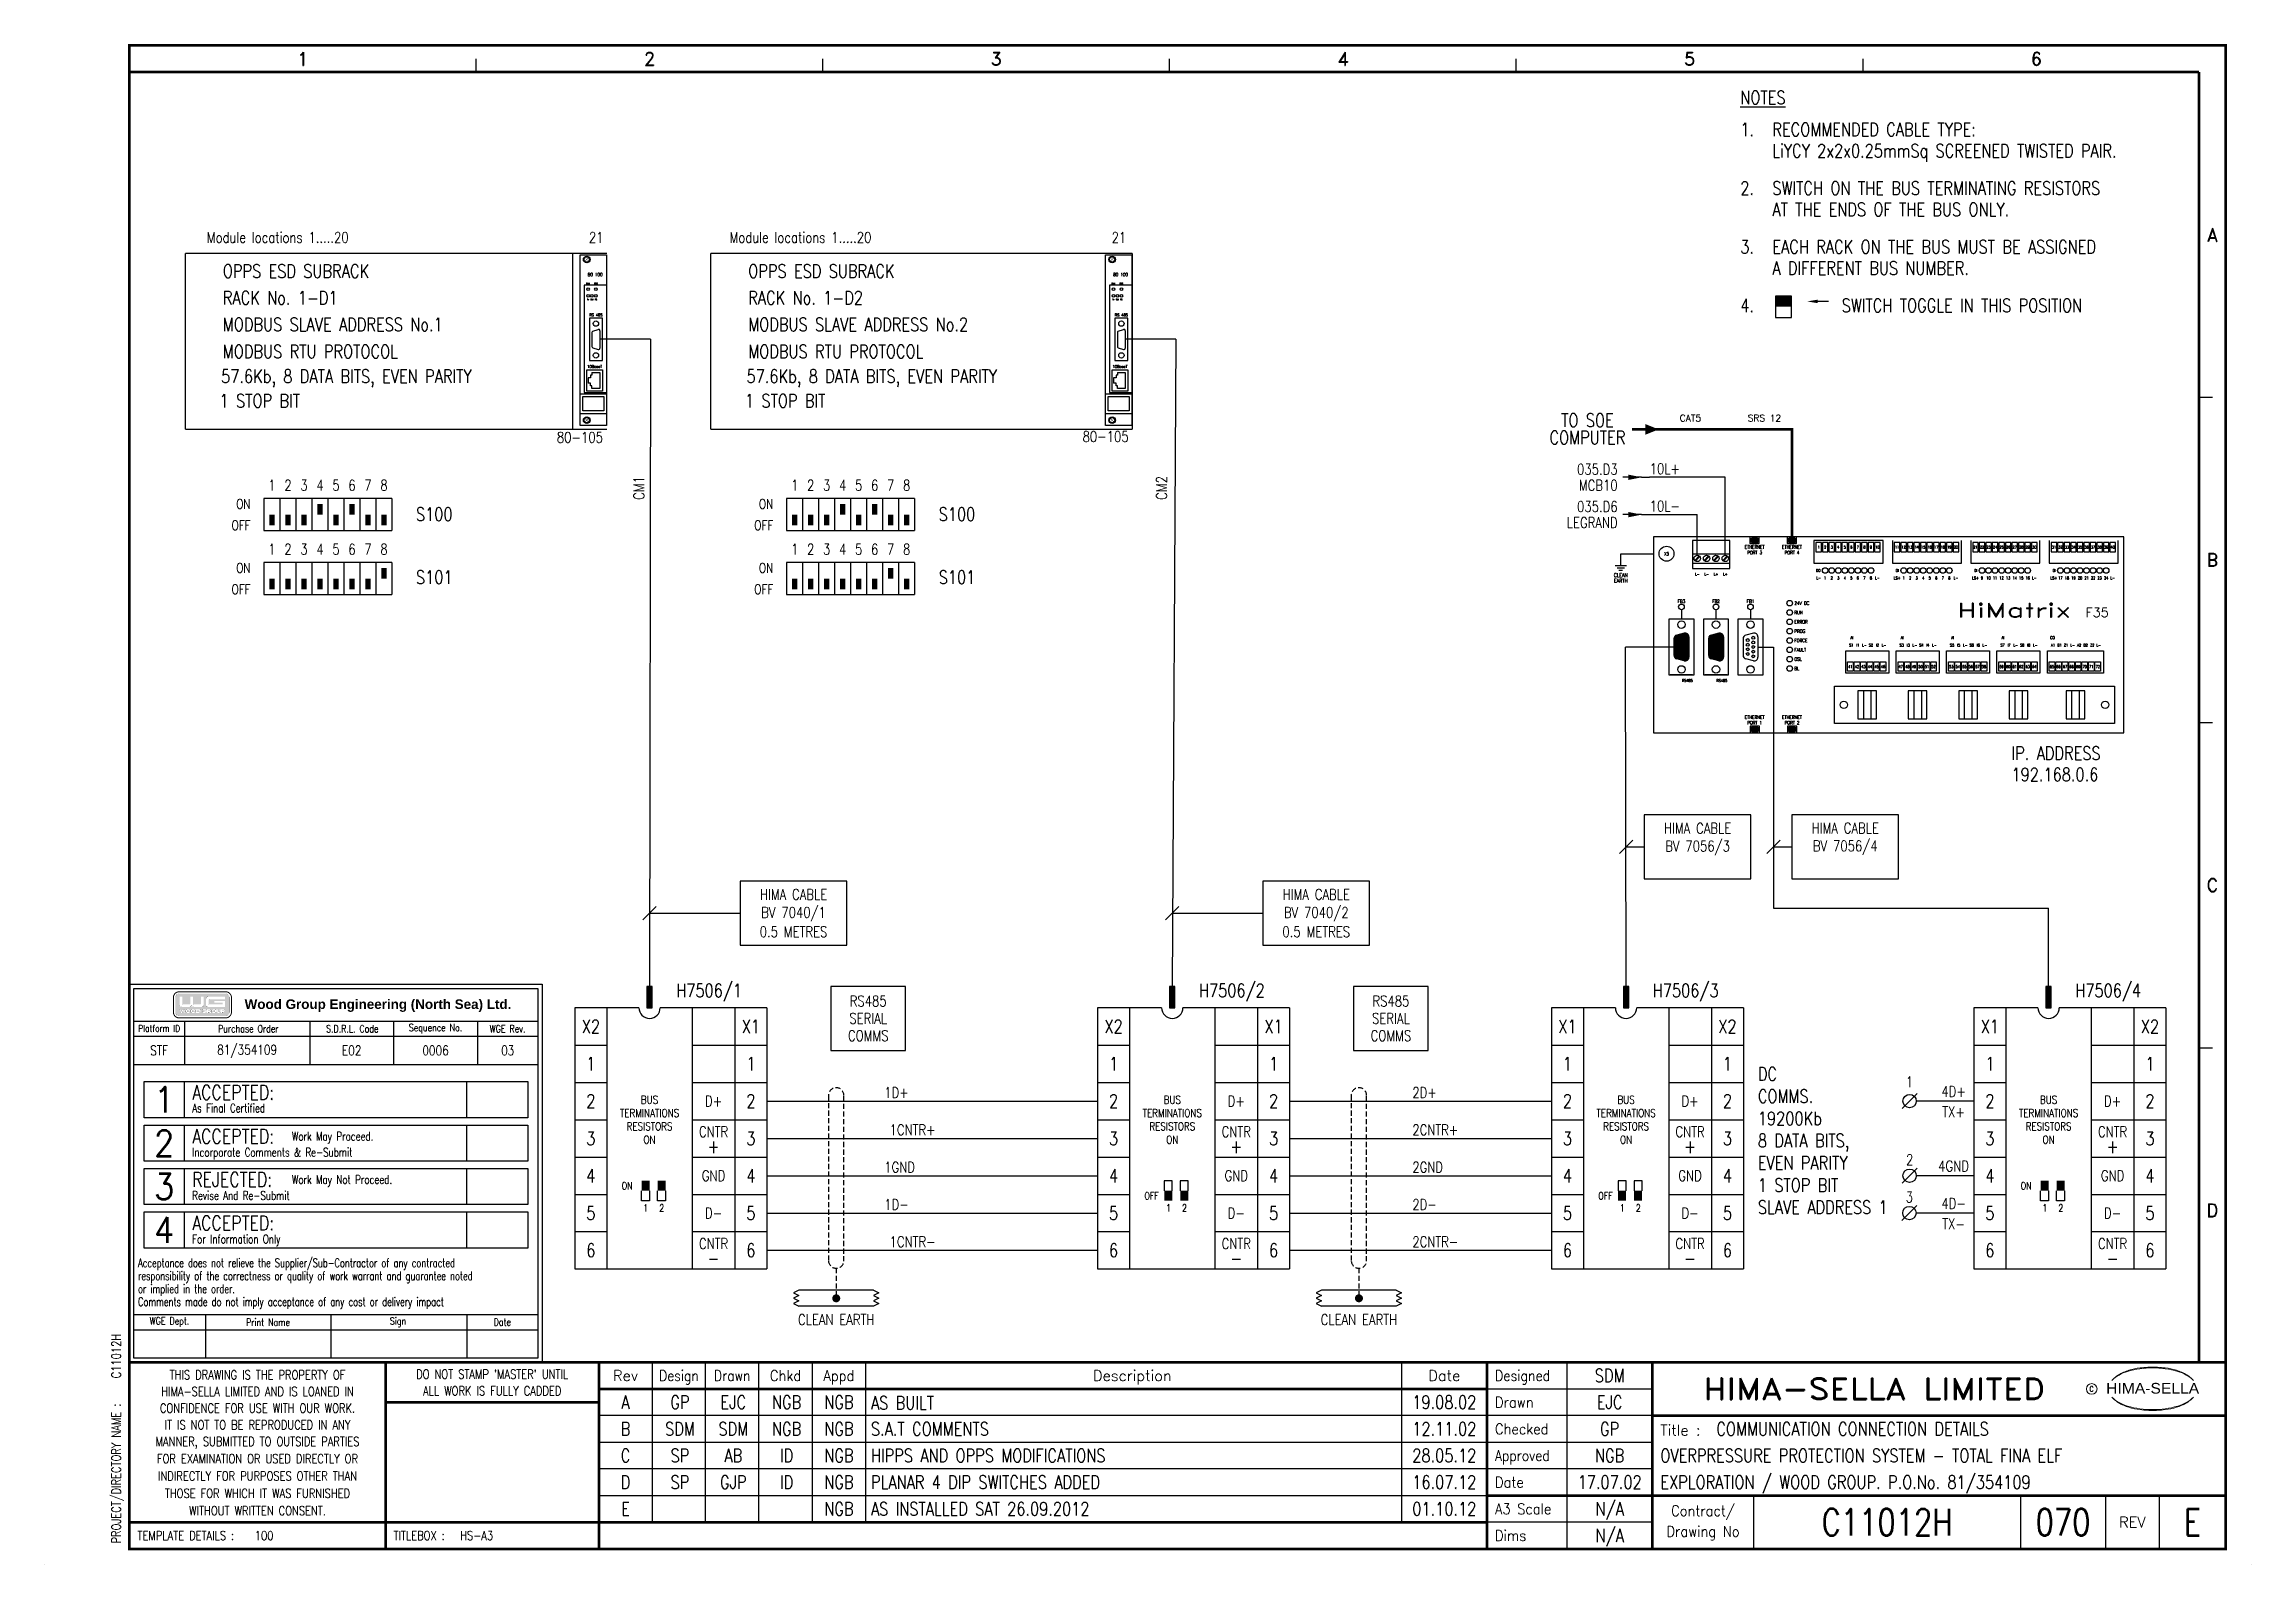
# Model space of a CAD drawing. Extents: x 0 to 414, y 0 to 285.
import ezdxf
from ezdxf.enums import TextEntityAlignment as Align

# ---------------------------------------------------------------- set-up
doc = ezdxf.new("R2010")
doc.units = 0
doc.header["$MEASUREMENT"] = 0
doc.linetypes.add('CONTINU', pattern=[0])
doc.linetypes.add('HIDDEN2', pattern=[4.7625, 3.175, -1.5875])
doc.layers.get('0').update_dxf_attribs({"linetype": 'CONTINUOUS'})
for name, color, linetype in [('02-TEXT', 2, 'CONTINUOUS'), ('CATALOGUE', 2, 'CONTINUOUS'), ('COL', 2, 'CONTINU'), ('COUNTER', 2, 'CONTINUOUS'), ('ELAC003$', 7, 'CONTINUOUS'), ('LINE', 1, 'CONTINUOUS'), ('LOCATION', 2, 'CONTINUOUS'), ('MCABGREY-0_5', 4, 'CONTINUOUS'), ('MCABMARKON', 4, 'CONTINUOUS'), ('PCABGREY-0_5', 7, 'CONTINUOUS'), ('PCABMARKON', 7, 'CONTINUOUS'), ('PREFIX', 2, 'CONTINUOUS'), ('RECORD', 2, 'CONTINUOUS'), ('ROW', 2, 'CONTINU'), ('SNA', 2, 'CONTINUOUS'), ('TECHDATA', 2, 'CONTINUOUS'), ('TEXT', 2, 'CONTINUOUS'), ('TPOL', 3, 'CONTINUOUS'), ('UPS', 2, 'CONTINUOUS'), ('XR_FUNCTION', 2, 'CONTINUOUS'), ('XR_MAIN', 2, 'CONTINUOUS'), ('ZONE', 2, 'CONTINUOUS')]:
    doc.layers.add(name, color=color, linetype=linetype)
doc.styles.add('ARIAL', font='ARIAL.TTF', dxfattribs={"height": 2.5})
doc.styles.add('CATALOGU', font='romans.shx', dxfattribs={"width": 0.8})
doc.styles.add('CROSSREF', font='ROMANS.shx', dxfattribs={"width": 0.8, "height": 1})
doc.styles.add('FUNCTION', font='romans.shx', dxfattribs={"width": 0.8, "height": 2.5})
doc.styles.add('LOCATION', font='ROMANS.shx', dxfattribs={"width": 0.8, "height": 2.5})
doc.styles.add('PINS', font='ROMANS.shx', dxfattribs={"width": 0.8, "height": 2.5})
doc.styles.add('REFERENC', font='romans.shx', dxfattribs={"width": 0.8})
doc.styles.add('ROMAND', font='ROMAND')
doc.styles.add('ROMANS', font='romans.shx', dxfattribs={"width": 0.8})
doc.styles.add('SYMBOL', font='romans.shx', dxfattribs={"width": 0.8})
doc.styles.add('TECHDATA', font='ROMANS.shx', dxfattribs={"width": 0.8, "height": 2.5})
doc.styles.add('TERMINAL', font='romans.shx', dxfattribs={"width": 0.8, "height": 2})
doc.styles.add('WIRES', font='ROMANS.shx', dxfattribs={"width": 0.8, "height": 2})
doc.styles.add('ZONE', font='ROMANS.shx', dxfattribs={"width": 0.8, "height": 2.5})

msp = doc.modelspace()

# ---------------------------------------------------------------- texts
at = {"style": 'ROMAND', "width": 0.95}
for s, p in [('RUN', (101.9634, 240.2184)), ('ERR', (103.4533, 240.2184)), ('RUN', (200.4655, 240.2184)), ('ERR', (201.9554, 240.2184)), ('Tx', (101.9634, 237.2387)), ('Col', (102.7084, 237.2387)), ('RS', (103.4533, 237.2387)), ('Tx', (200.4655, 237.2387)), ('Col', (201.2105, 237.2387)), ('RS', (201.9554, 237.2387))]:
    msp.add_text(s, height=0.2483, dxfattribs=at).set_placement(p, align=Align.CENTER)
at = {"style": 'ROMAND', "width": 0.9}
for p in [(104.6948, 242.0185), (203.1969, 242.0185)]:
    msp.add_text('80 100', height=0.6208, dxfattribs=at).set_placement(p, align=Align.MIDDLE_RIGHT)
at = {"style": 'ROMAND'}
for s, p in [('RS 485', (103.4533, 234.1971)), ('RS 485', (201.9554, 234.1971)), ('10BaseT', (103.205, 224.5132)), ('10BaseT', (201.7071, 224.5132))]:
    msp.add_text(s, height=0.4966, dxfattribs=at).set_placement(p, align=Align.CENTER)
at = {"color": 1, "linetype": 'Continuous', "insert": (37.585, 106.073), "char_height": 1.8, "width": 56.3327, "attachment_point": 1}
msp.add_mtext('{\\fSwis721 BT|b1|i0|c0|p34;Wood Group Engineering (North Sea) Ltd.}', dxfattribs=at)
at = {"insert": (321.2857, 93.3284), "char_height": 2.5, "width": 24.7869, "attachment_point": 1, "style": 'ROMANS'}
msp.add_mtext('{\\C2;DC\\PCOMMS.\\P19200Kb \\P8 DATA BITS, \\PEVEN PARITY\\P1 STOP BIT\\PSLAVE ADDRESS 1}', dxfattribs=at)
at = {"layer": '02-TEXT', "color": 4, "style": 'WIRES', "width": 0.8}
for s, p in [('2GND', (256.4979, 73)), ('2D-', (256.4979, 66))]:
    msp.add_text(s, height=2, dxfattribs=at).set_placement(p, align=Align.BOTTOM_LEFT)
at = {"layer": 'ELAC003$', "color": 1, "linetype": 'Continuous', "style": 'ROMANS', "width": 0.8}
for s, height, p in [('Platform ID', 1.2758, (21.5721, 100.616)), ('Purchase Order', 1.35, (38.2726, 100.5606)), ('S.D.R.L. Code', 1.35, (57.7689, 100.5606)), ('Sequence No.', 1.35, (73.3777, 100.5606)), ('WGE Rev.', 1.35, (86.9, 100.5606)), ('WGE Dept.', 1.35, (23.5085, 45.5411)), ('Print Name', 1.35, (41.981, 45.5411)), ('Sign', 1.35, (66.3454, 45.5411)), ('Date', 1.35, (85.9031, 45.5411))]:
    msp.add_text(s, height=height, dxfattribs=at).set_placement(p, align=Align.MIDDLE)
at = {"layer": 'ELAC003$', "color": 3, "linetype": 'Continuous', "style": 'ROMANS', "width": 0.8889}
for s, p in [('1', (22.5117, 87.2591)), ('2', (22.5117, 79.0867)), ('3', (22.5117, 70.9808)), ('4', (22.5117, 62.8084))]:
    msp.add_text(s, height=4.86, dxfattribs=at).set_placement(p, align=Align.MIDDLE)
at = {"layer": 'ELAC003$', "color": 3, "linetype": 'Continuous', "style": 'ROMANS'}
for s, height, width, p in [('ACCEPTED:', 2.7, 0.8, (27.7627, 88.6079)), ('As Final Certified', 1.62, 0.7333, (27.7627, 85.6902)), ('ACCEPTED:', 2.7, 0.8, (27.7627, 80.3915)), ('Work May Proceed.', 1.62, 0.7333, (46.4443, 80.3915)), ('Incorporate Comments & Re-Submit', 1.62, 0.7333, (27.7627, 77.3924)), ('REJECTED:', 2.7, 0.8, (27.7627, 72.2856)), ('Work May Not Proceed.', 1.62, 0.7333, (46.4443, 72.2856)), ('Revise And Re-Submit', 1.62, 0.7333, (27.7627, 69.2865)), ('ACCEPTED:', 2.7, 0.8, (27.7627, 64.1133)), ('For Information Only', 1.62, 0.7333, (27.7627, 61.1143))]:
    msp.add_text(s, height=height, dxfattribs=dict(at, width=width)).set_placement(p, align=Align.MIDDLE_LEFT)
at = {"layer": 'ELAC003$', "color": 1, "linetype": 'Continuous', "style": 'ROMANS', "width": 0.7}
for s, p in [('Acceptance does not relieve the Supplier/Sub-Contractor of any contracted', (17.5946, 57.4562)), ('responsibility of the correctness or quality of work warrant and guarantee noted', (17.5946, 55.0262)), ('or implied in the order.', (17.5946, 52.5962)), ('Comments made do not imply acceptance of any cost or delivery impact', (17.5946, 50.1662))]:
    msp.add_text(s, height=1.62, dxfattribs=at).set_placement(p, align=Align.TOP_LEFT)
at = {"layer": 'MCABGREY-0_5', "style": 'WIRES', "width": 0.8}
for s, p in [('1D+', (157.4979, 87)), ('2D+', (256.4979, 87)), ('1CNTR+', (158.4979, 80)), ('2CNTR+', (256.4979, 80)), ('1GND', (157.4979, 73)), ('1D-', (157.4979, 66)), ('1CNTR-', (158.4979, 59)), ('2CNTR-', (256.4979, 59))]:
    msp.add_text(s, height=2, dxfattribs=at).set_placement(p, align=Align.BOTTOM_LEFT)
at = {"layer": 'MCABMARKON', "style": 'WIRES', "width": 0.8}
for s, p in [('10L+', (301, 204.0022)), ('10L-', (301, 197))]:
    msp.add_text(s, height=2, dxfattribs=at).set_placement(p, align=Align.BOTTOM_LEFT)
at = {"layer": 'SNA', "style": 'SYMBOL', "width": 0.8}
for tag, p in [('H7506/2', (216.4979, 106.5)), ('H7506/3', (301.5833, 106.5)), ('H7506/4', (380.7915, 106.5))]:
    msp.add_attdef(tag, p, 'H7506/?', height=2.5, dxfattribs=at)
at = {"layer": 'TEXT', "style": 'ROMANS', "width": 0.8}
for s, height, p in [('%%uNOTES', 2.5, (318, 274)), ('1.', 2.5, (318, 268)), ('RECOMMENDED CABLE TYPE:', 2.5, (324, 268)), ('LiYCY 2x2x0.25mmSq SCREENED TWISTED PAIR.', 2.5, (324, 264)), ('2.', 2.5, (318, 257)), ('SWITCH ON THE BUS TERMINATING RESISTORS', 2.5, (324, 257)), ('AT THE ENDS OF THE BUS ONLY.', 2.5, (324, 253)), ('Module locations 1.....20', 2, (30.4979, 248)), ('Module locations 1.....20', 2, (128.4979, 248)), ('3.', 2.5, (318, 246)), ('EACH RACK ON THE BUS MUST BE ASSIGNED', 2.5, (324, 246)), ('A DIFFERENT BUS NUMBER.', 2.5, (324, 242)), ('OPPS ESD SUBRACK', 2.5, (33.4979, 241.4322)), ('OPPS ESD SUBRACK', 2.5, (132, 241.4322)), ('RACK No. 1-D1', 2.5, (33.4979, 236.4322)), ('RACK No. 1-D2', 2.5, (132, 236.4322)), ('4.', 2.5, (318, 235)), ('SWITCH TOGGLE IN THIS POSITION', 2.5, (337, 235)), ('MODBUS SLAVE ADDRESS No.1', 2.5, (33.4979, 231.4322)), ('MODBUS SLAVE ADDRESS No.2', 2.5, (132, 231.4322)), ('MODBUS RTU PROTOCOL', 2.5, (33.4986, 226.34)), ('MODBUS RTU PROTOCOL', 2.5, (132.0007, 226.34)), ('57.6Kb, 8 DATA BITS, EVEN PARITY', 2.5, (33.1758, 221.6948)), ('57.6Kb, 8 DATA BITS, EVEN PARITY', 2.5, (131.6779, 221.6948)), ('1 STOP BIT', 2.5, (32.8857, 217.1078)), ('1 STOP BIT', 2.5, (131.3878, 217.1078)), ('S100', 2.5, (69.7073, 195.8359)), ('S100', 2.5, (167.7073, 195.8359)), ('S101', 2.5, (69.7143, 184)), ('S101', 2.5, (167.7143, 184)), ('RS485', 0.525, (307.0484, 165.6035, 1.75)), ('RS485', 0.525, (313.5234, 165.6035, 1.75)), ('IP. ADDRESS', 2.5, (368.8317, 151)), ('192.168.0.6', 2.5, (368.8317, 147)), ('ON', 1.35, (370.5768, 70.434)), ('OFF', 1.35, (206.2832, 68.5482)), ('OFF', 1.35, (291.3686, 68.5482))]:
    msp.add_text(s, height=height, dxfattribs=at).set_placement(p)
at = {"layer": 'TEXT', "width": 0.8}
for s, height, style, p in [('21', 2, 'ROMANS', (103.4979, 248)), ('21', 2, 'ROMANS', (201.4979, 248)), ('TO SOE', 2.5, 'ROMANS', (289.335, 213.444)), ('80-105', 2, 'ROMANS', (100.4413, 210.4911)), ('80-105', 2, 'ROMANS', (199, 210.6396)), ('COMPUTER', 2.5, 'ROMANS', (289.335, 210.1979)), ('1', 2, 'ROMANS', (42.7029, 201.5)), ('2', 2, 'ROMANS', (45.7029, 201.5)), ('3', 2, 'ROMANS', (48.7029, 201.5)), ('4', 2, 'ROMANS', (51.7029, 201.5)), ('5', 2, 'ROMANS', (54.7029, 201.5)), ('6', 2, 'ROMANS', (57.7029, 201.5)), ('7', 2, 'ROMANS', (60.7029, 201.5)), ('8', 2, 'ROMANS', (63.7029, 201.5)), ('1', 2, 'ROMANS', (140.7029, 201.5)), ('2', 2, 'ROMANS', (143.7029, 201.5)), ('3', 2, 'ROMANS', (146.7029, 201.5)), ('4', 2, 'ROMANS', (149.7029, 201.5)), ('5', 2, 'ROMANS', (152.7029, 201.5)), ('6', 2, 'ROMANS', (155.7029, 201.5)), ('7', 2, 'ROMANS', (158.7029, 201.5)), ('8', 2, 'ROMANS', (161.7029, 201.5)), ('1', 2, 'ROMANS', (42.7029, 189.5)), ('2', 2, 'ROMANS', (45.7029, 189.5)), ('3', 2, 'ROMANS', (48.7029, 189.5)), ('4', 2, 'ROMANS', (51.7029, 189.5)), ('5', 2, 'ROMANS', (54.7029, 189.5)), ('6', 2, 'ROMANS', (57.7029, 189.5)), ('7', 2, 'ROMANS', (60.7029, 189.5)), ('8', 2, 'ROMANS', (63.7029, 189.5)), ('1', 2, 'ROMANS', (140.7029, 189.5)), ('2', 2, 'ROMANS', (143.7029, 189.5)), ('3', 2, 'ROMANS', (146.7029, 189.5)), ('4', 2, 'ROMANS', (149.7029, 189.5)), ('5', 2, 'ROMANS', (152.7029, 189.5)), ('6', 2, 'ROMANS', (155.7029, 189.5)), ('7', 2, 'ROMANS', (158.7029, 189.5)), ('8', 2, 'ROMANS', (161.7029, 189.5)), ('ETHERNET', 0.63, 'CROSSREF', (320.6841, 158.691)), ('PORT 1', 0.63, 'CROSSREF', (320.6841, 157.641)), ('ETHERNET', 0.63, 'CROSSREF', (327.6841, 158.691)), ('PORT 2', 0.63, 'CROSSREF', (327.6841, 157.641)), ('BUS', 1.5, 'ROMANS', (211.4979, 86.5)), ('BUS', 1.5, 'ROMANS', (296.5833, 86.5)), ('BUS', 1.5, 'ROMANS', (375.7915, 86.5)), ('TERMINATIONS', 1.5, 'ROMANS', (211.4979, 84)), ('RESISTORS', 1.5, 'ROMANS', (211.4979, 81.5)), ('TERMINATIONS', 1.5, 'ROMANS', (296.5833, 84)), ('RESISTORS', 1.5, 'ROMANS', (296.5833, 81.5)), ('TERMINATIONS', 1.5, 'ROMANS', (375.7915, 84)), ('RESISTORS', 1.5, 'ROMANS', (375.7915, 81.5)), ('ON', 1.5, 'ROMANS', (211.4979, 79)), ('ON', 1.5, 'ROMANS', (296.5833, 79)), ('ON', 1.5, 'ROMANS', (375.7915, 79)), ('1', 1.35, 'ROMANS', (210.7832, 66.2772)), ('2', 1.35, 'ROMANS', (213.7832, 66.2772)), ('1', 1.35, 'ROMANS', (295.8686, 66.2772)), ('2', 1.35, 'ROMANS', (298.8686, 66.2772)), ('1', 1.35, 'ROMANS', (375.0768, 66.2772)), ('2', 1.35, 'ROMANS', (378.0768, 66.2772)), ('CLEAN EARTH', 2, 'ROMANS', (148.4979, 45)), ('CLEAN EARTH', 2, 'ROMANS', (246.4979, 45))]:
    msp.add_text(s, height=height, dxfattribs=dict(at, style=style)).set_placement(p, align=Align.CENTER)
at = {"layer": 'TEXT', "style": 'ROMAND'}
for s, height, p in [('CAT5', 1.25, (310.6557, 214.4834)), ('SRS 12', 1.25, (325.6557, 214.4834)), ('F35', 1.75, (387.0592, 177.7838))]:
    msp.add_text(s, height=height, dxfattribs=at).set_placement(p, align=Align.RIGHT)
at = {"layer": 'TEXT', "color": 3, "style": 'ROMANS', "width": 0.8}
for s, p in [('CM1', (112.4979, 202)), ('CM2', (210.4979, 202))]:
    msp.add_text(s, height=2, rotation=90, dxfattribs=at).set_placement(p, align=Align.CENTER)
at = {"layer": 'TEXT', "style": 'ROMANS', "width": 0.8}
for s, height, p in [('ON', 1.8, (38.7029, 199)), ('ON', 1.8, (136.7029, 199)), ('OFF', 1.8, (38.7029, 195)), ('OFF', 1.8, (136.7029, 195)), ('ON', 1.8, (38.7029, 187)), ('ON', 1.8, (136.7029, 187)), ('DO', 0.525, (333.0359, 186.516)), ('DI', 0.525, (347.7359, 186.516)), ('DI', 0.525, (362.4359, 186.516)), ('DI', 0.525, (377.1359, 186.516)), ('OFF', 1.8, (38.7029, 183)), ('OFF', 1.8, (136.7029, 183)), ('AI', 0.525, (339.1609, 173.916)), ('AI', 0.525, (348.6109, 173.916)), ('AI', 0.525, (358.0609, 173.916)), ('AI', 0.525, (367.5109, 173.916)), ('CO', 0.525, (376.9609, 173.916))]:
    msp.add_text(s, height=height, dxfattribs=at).set_placement(p, align=Align.MIDDLE_RIGHT)
at = {"layer": 'TEXT', "style": 'CROSSREF', "width": 0.8}
for s, p in [('ETHERNET', (320.6841, 191.241)), ('ETHERNET', (327.6841, 191.241)), ('PORT 3', (320.6841, 190.191)), ('PORT 4', (327.6841, 190.191))]:
    msp.add_text(s, height=0.63, dxfattribs=at).set_placement(p, align=Align.TOP_CENTER)
at = {"layer": 'TEXT', "style": 'ROMANS', "width": 0.8}
for s, height, p in [('1', 0.525, (332.6859, 190.891)), ('2', 0.525, (333.9109, 190.891)), ('3', 0.525, (335.1359, 190.891)), ('4', 0.525, (336.3609, 190.891)), ('5', 0.525, (337.5859, 190.891)), ('6', 0.525, (338.8109, 190.891)), ('7', 0.525, (340.0359, 190.891)), ('8', 0.525, (341.2609, 190.891)), ('9', 0.525, (342.4859, 190.891)), ('10', 0.525, (343.7109, 190.891)), ('11', 0.525, (347.3859, 190.891)), ('12', 0.525, (348.6109, 190.891)), ('13', 0.525, (349.8359, 190.891)), ('14', 0.525, (351.0609, 190.891)), ('15', 0.525, (352.2859, 190.891)), ('16', 0.525, (353.5109, 190.891)), ('17', 0.525, (354.7359, 190.891)), ('18', 0.525, (355.9609, 190.891)), ('19', 0.525, (357.1859, 190.891)), ('20', 0.525, (358.4109, 190.891)), ('21', 0.525, (362.0859, 190.891)), ('22', 0.525, (363.3109, 190.891)), ('23', 0.525, (364.5359, 190.891)), ('24', 0.525, (365.7609, 190.891)), ('25', 0.525, (366.9859, 190.891)), ('26', 0.525, (368.2109, 190.891)), ('27', 0.525, (369.4359, 190.891)), ('28', 0.525, (370.6609, 190.891)), ('29', 0.525, (371.8859, 190.891)), ('30', 0.525, (373.1109, 190.891)), ('31', 0.525, (376.7859, 190.891)), ('32', 0.525, (378.0109, 190.891)), ('33', 0.525, (379.2359, 190.891)), ('34', 0.525, (380.4609, 190.891)), ('35', 0.525, (381.6859, 190.891)), ('36', 0.525, (382.9109, 190.891)), ('37', 0.525, (384.1359, 190.891)), ('38', 0.525, (385.3609, 190.891)), ('39', 0.525, (386.5859, 190.891)), ('40', 0.525, (387.8109, 190.891)), ('L-', 0.525, (309.9359, 185.816)), ('L-', 0.525, (311.6859, 185.816)), ('L+', 0.525, (313.4359, 185.816)), ('L+', 0.525, (315.1859, 185.816)), ('L-', 0.525, (332.6859, 185.116)), ('1', 0.525, (333.9109, 185.116)), ('2', 0.525, (335.1359, 185.116)), ('3', 0.525, (336.3609, 185.116)), ('4', 0.525, (337.5859, 185.116)), ('5', 0.525, (338.8109, 185.116)), ('6', 0.525, (340.0359, 185.116)), ('7', 0.525, (341.2609, 185.116)), ('8', 0.525, (342.4859, 185.116)), ('L-', 0.525, (343.7109, 185.116)), ('LS+', 0.525, (347.3859, 185.116)), ('1', 0.525, (348.6109, 185.116)), ('2', 0.525, (349.8359, 185.116)), ('3', 0.525, (351.0609, 185.116)), ('4', 0.525, (352.2859, 185.116)), ('5', 0.525, (353.5109, 185.116)), ('6', 0.525, (354.7359, 185.116)), ('7', 0.525, (355.9609, 185.116)), ('8', 0.525, (357.1859, 185.116)), ('L-', 0.525, (358.4109, 185.116)), ('LS+', 0.525, (362.0859, 185.116)), ('9', 0.525, (363.3109, 185.116)), ('10', 0.525, (364.5359, 185.116)), ('11', 0.525, (365.7609, 185.116)), ('12', 0.525, (366.9859, 185.116)), ('13', 0.525, (368.2109, 185.116)), ('14', 0.525, (369.4359, 185.116)), ('15', 0.525, (370.6609, 185.116)), ('16', 0.525, (371.8859, 185.116)), ('L-', 0.525, (373.1109, 185.116)), ('LS+', 0.525, (376.7859, 185.116)), ('17', 0.525, (378.0109, 185.116)), ('18', 0.525, (379.2359, 185.116)), ('19', 0.525, (380.4609, 185.116)), ('20', 0.525, (381.6859, 185.116)), ('21', 0.525, (382.9109, 185.116)), ('22', 0.525, (384.1359, 185.116)), ('23', 0.525, (385.3609, 185.116)), ('24', 0.525, (386.5859, 185.116)), ('L-', 0.525, (387.8109, 185.116)), ('FB3', 0.63, (306.9609, 180.741)), ('FB2', 0.63, (313.4359, 180.741)), ('FB1', 0.63, (319.9109, 180.741)), ('S1', 0.525, (338.8109, 172.516)), ('I1', 0.525, (340.0359, 172.516)), ('L-', 0.525, (341.2609, 172.516)), ('S2', 0.525, (342.4859, 172.516)), ('I2', 0.525, (343.7109, 172.516)), ('L-', 0.525, (344.9359, 172.516)), ('S3', 0.525, (348.2609, 172.516)), ('I3', 0.525, (349.4859, 172.516)), ('L-', 0.525, (350.7109, 172.516)), ('S4', 0.525, (351.9359, 172.516)), ('I4', 0.525, (353.1609, 172.516)), ('L-', 0.525, (354.3859, 172.516)), ('S5', 0.525, (357.7109, 172.516)), ('I5', 0.525, (358.9359, 172.516)), ('L-', 0.525, (360.1609, 172.516)), ('S6', 0.525, (361.3859, 172.516)), ('I6', 0.525, (362.6109, 172.516)), ('L-', 0.525, (363.8359, 172.516)), ('S7', 0.525, (367.1609, 172.516)), ('I7', 0.525, (368.3859, 172.516)), ('L-', 0.525, (369.6109, 172.516)), ('S8', 0.525, (370.8359, 172.516)), ('I8', 0.525, (372.0609, 172.516)), ('L-', 0.525, (373.2859, 172.516)), ('A1', 0.525, (376.6109, 172.516)), ('B1', 0.525, (377.8359, 172.516)), ('Z1', 0.525, (379.0609, 172.516)), ('L-', 0.525, (380.2859, 172.516)), ('A2', 0.525, (381.5109, 172.516)), ('B2', 0.525, (382.7359, 172.516)), ('Z2', 0.525, (383.9609, 172.516)), ('L-', 0.525, (385.1859, 172.516)), ('41', 0.525, (338.6359, 168.491)), ('42', 0.525, (339.8609, 168.491)), ('43', 0.525, (341.0859, 168.491)), ('44', 0.525, (342.3109, 168.491)), ('45', 0.525, (343.5359, 168.491)), ('46', 0.525, (344.7609, 168.491)), ('47', 0.525, (348.0859, 168.491)), ('48', 0.525, (349.3109, 168.491)), ('49', 0.525, (350.5359, 168.491)), ('50', 0.525, (351.7609, 168.491)), ('51', 0.525, (352.9859, 168.491)), ('52', 0.525, (354.2109, 168.491)), ('53', 0.525, (357.5359, 168.491)), ('54', 0.525, (358.7609, 168.491)), ('55', 0.525, (359.9859, 168.491)), ('56', 0.525, (361.2109, 168.491)), ('57', 0.525, (362.4359, 168.491)), ('58', 0.525, (363.6609, 168.491)), ('59', 0.525, (366.9859, 168.491)), ('60', 0.525, (368.2109, 168.491)), ('61', 0.525, (369.4359, 168.491)), ('62', 0.525, (370.6609, 168.491)), ('63', 0.525, (371.8859, 168.491)), ('64', 0.525, (373.1109, 168.491)), ('65', 0.525, (376.4359, 168.491)), ('66', 0.525, (377.6609, 168.491)), ('67', 0.525, (378.8859, 168.491)), ('68', 0.525, (380.1109, 168.491)), ('69', 0.525, (381.3359, 168.491)), ('70', 0.525, (382.5609, 168.491)), ('71', 0.525, (383.7859, 168.491)), ('72', 0.525, (385.0109, 168.491)), ('X2', 2.5, (200.4979, 101)), ('X1', 2.5, (230.4979, 101)), ('X1', 2.5, (285.5833, 101)), ('X2', 2.5, (315.5833, 101)), ('X1', 2.5, (364.7915, 101)), ('X2', 2.5, (394.7915, 101)), ('STF', 1.8, (21.5483, 96.5075)), ('81/354109', 1.8, (38.0607, 96.5075)), ('E02', 1.8, (57.6629, 96.5075)), ('0006', 1.8, (73.3779, 96.5075)), ('03', 1.8, (86.8999, 96.5075)), ('1', 2.5, (200.4979, 94)), ('1', 2.5, (230.4979, 94)), ('1', 2.5, (285.5833, 94)), ('1', 2.5, (315.5833, 94)), ('1', 2.5, (364.7915, 94)), ('1', 2.5, (394.7915, 94)), ('2', 2.5, (200.4979, 87)), ('D+', 2, (223.4979, 87)), ('2', 2.5, (230.4979, 87)), ('2', 2.5, (285.5833, 87)), ('D+', 2, (308.5833, 87)), ('2', 2.5, (315.5833, 87)), ('2', 2.5, (364.7915, 87)), ('D+', 2, (387.7915, 87)), ('2', 2.5, (394.7915, 87)), ('3', 2.5, (200.4979, 80)), ('CNTR', 2, (223.4979, 81.25)), ('+', 2.5, (223.4979, 78.5)), ('3', 2.5, (230.4979, 80)), ('3', 2.5, (285.5833, 80)), ('CNTR', 2, (308.5833, 81.25)), ('+', 2.5, (308.5833, 78.5)), ('3', 2.5, (315.5833, 80)), ('3', 2.5, (364.7915, 80)), ('CNTR', 2, (387.7915, 81.25)), ('+', 2.5, (387.7915, 78.5)), ('3', 2.5, (394.7915, 80)), ('4', 2.5, (200.4979, 73)), ('GND', 2, (223.4979, 73)), ('4', 2.5, (230.4979, 73)), ('4', 2.5, (285.5833, 73)), ('GND', 2, (308.5833, 73)), ('4', 2.5, (315.5833, 73)), ('4', 2.5, (364.7915, 73)), ('GND', 2, (387.7915, 73)), ('4', 2.5, (394.7915, 73)), ('5', 2.5, (200.4979, 66)), ('D-', 2, (223.4979, 66)), ('5', 2.5, (230.4979, 66)), ('5', 2.5, (285.5833, 66)), ('D-', 2, (308.5833, 66)), ('5', 2.5, (315.5833, 66)), ('5', 2.5, (364.7915, 66)), ('D-', 2, (387.7915, 66)), ('5', 2.5, (394.7915, 66)), ('6', 2.5, (200.4979, 59)), ('CNTR', 2, (223.4979, 60.25)), ('6', 2.5, (230.4979, 59)), ('6', 2.5, (285.5833, 59)), ('CNTR', 2, (308.5833, 60.25)), ('6', 2.5, (315.5833, 59)), ('6', 2.5, (364.7915, 59)), ('CNTR', 2, (387.7915, 60.25)), ('6', 2.5, (394.7915, 59)), ('-', 2.5, (223.4979, 57.5)), ('-', 2.5, (308.5833, 57.5)), ('-', 2.5, (387.7915, 57.5))]:
    msp.add_text(s, height=height, dxfattribs=at).set_placement(p, align=Align.MIDDLE)
at = {"layer": 'TEXT', "color": 3, "style": 'ROMANS', "width": 0.8}
for s, height, p in [('X5', 0.6125, (304.1609, 189.666)), ('CLEAN', 0.7, (295.5859, 185.641)), ('EARTH', 0.7, (295.5859, 184.591))]:
    msp.add_text(s, height=height, dxfattribs=at).set_placement(p, align=Align.MIDDLE)
at = {"layer": 'TEXT', "style": 'ROMANS', "width": 0.8}
for s, p in [('24V DC', (328.1359, 180.391)), ('RUN', (328.1359, 178.641)), ('ERROR', (328.1359, 176.891)), ('PROG', (328.1359, 175.141)), ('OSL', (328.1359, 169.891)), ('FORCE', (328.1359, 173.391)), ('FAULT', (328.1359, 171.641)), ('BL', (328.1359, 168.141))]:
    msp.add_text(s, height=0.63, dxfattribs=at).set_placement(p, align=Align.MIDDLE_LEFT)
at = {"layer": 'TEXT', "style": 'ROMAND', "width": 1.5}
msp.add_text('HiMatrix', height=2.625, dxfattribs=at).set_placement((380.0592, 177.7838), align=Align.RIGHT)
at = {"layer": 'TEXT', "color": 3, "style": 'ROMANS', "width": 0.8}
for s, p in [('SERIAL', (154.4979, 101.5)), ('RS485', (154.4979, 104.75)), ('SERIAL', (252.4979, 101.5)), ('RS485', (252.4979, 104.75)), ('COMMS', (154.4979, 98.25)), ('COMMS', (252.4979, 98.25)), ('4D+', (357.9807, 87.7945)), ('TX+', (357.9807, 83.9507)), ('4GND', (357.9807, 73.7945)), ('4D-', (357.9807, 66.7945)), ('TX-', (357.9807, 62.9507))]:
    msp.add_text(s, height=2, dxfattribs=at).set_placement(p, align=Align.CENTER)
at = {"layer": 'UPS', "insert": (155, 31.6443), "char_height": 2.5, "width": 99, "attachment_point": 1, "rotation": 0.063025, "style": 'ROMANS'}
msp.add_mtext('AS BUILT', dxfattribs=at)
at = {"layer": 'UPS', "char_height": 2.5, "width": 99, "attachment_point": 1, "style": 'ROMANS'}
for s, insert in [('S.A.T COMMENTS', (155, 26.75)), ('HIPPS AND OPPS MODIFICATIONS', (155, 21.75)), ('PLANAR 4 DIP SWITCHES ADDED', (155, 16.75)), ('AS INSTALLED SAT 26.09.2012', (155, 11.75))]:
    msp.add_mtext(s, dxfattribs=dict(at, insert=insert))

# ---------------------------------------------------------------- blocks, each defined once
blk = doc.blocks.new('H7506')
for p, q in [((0, 10.5), (0, -38.5)), ((6, 10.5), (6, -38.5)), ((36, 10.5), (16, 10.5)), ((22, 10.5), (22, -38.5)), ((30, 10.5), (30, -38.5)), ((36, 10.5), (36, -38.5)), ((0, 3.5), (6, 3.5)), ((22, 3.5), (36, 3.5)), ((0, -3.5), (6, -3.5)), ((22, -3.5), (36, -3.5)), ((0, -10.5), (6, -10.5)), ((22, -10.5), (36, -10.5)), ((0, -17.5), (6, -17.5)), ((22, -17.5), (36, -17.5)), ((0, -24.5), (6, -24.5)), ((12.5, -25.7089), (12.5, -23.8339)), ((14, -23.8339), (14, -25.7089)), ((15.5, -25.7089), (15.5, -23.8339)), ((17, -23.8339), (17, -25.7089)), ((22, -24.5), (36, -24.5)), ((14, -25.7089), (12.5, -25.7089)), ((17, -25.7089), (15.5, -25.7089)), ((0, -31.5), (6, -31.5)), ((22, -31.5), (36, -31.5)), ((0, -38.5), (36, -38.5))]:
    blk.add_line(p, q)
blk.add_lwpolyline([(12, 10.5), (0, 10.5)])
at = {"const_width": 1.5}
for points in [[(13.25, -21.9589), (13.25, -23.8339)], [(16.25, -21.9589), (16.25, -23.8339)]]:
    blk.add_lwpolyline(points, dxfattribs=at)
blk.add_arc((14, 10.5), 2, 180, 0)
at = {"layer": 'CATALOGUE', "style": 'CATALOGU', "width": 0.8, "flags": 1}
blk.add_attdef('CATALOGUE', (2, -43), '', height=1, dxfattribs=at)
at = {"layer": 'LOCATION', "style": 'LOCATION', "width": 0.8, "flags": 1}
blk.add_attdef('LOCATION', (2, -45), '', height=1, dxfattribs=at)
at = {"layer": 'RECORD', "style": 'REFERENC', "width": 0.8, "flags": 1}
blk.add_attdef('RECORD', (2, -41), '', height=1, dxfattribs=at)
at = {"layer": 'SNA', "style": 'SYMBOL', "width": 0.8}
blk.add_attdef('SNA', (19, 12.5), '', height=2.5, dxfattribs=at)
at = {"layer": 'TEXT', "style": 'ROMANS', "width": 0.8}
for s, height, p in [('X2', 2.5, (3, 7)), ('X1', 2.5, (33, 7)), ('1', 2.5, (3, 0)), ('1', 2.5, (33, 0)), ('2', 2.5, (3, -7)), ('D+', 2, (26, -7)), ('2', 2.5, (33, -7)), ('CNTR', 2, (26, -12.75)), ('3', 2.5, (3, -14)), ('+', 2.5, (26, -15.5)), ('3', 2.5, (33, -14)), ('4', 2.5, (3, -21)), ('GND', 2, (26, -21)), ('4', 2.5, (33, -21)), ('5', 2.5, (3, -28)), ('D-', 2, (26, -28)), ('5', 2.5, (33, -28)), ('CNTR', 2, (26, -33.75)), ('6', 2.5, (3, -35)), ('-', 2.5, (26, -36.5)), ('6', 2.5, (33, -35))]:
    blk.add_text(s, height=height, dxfattribs=at).set_placement(p, align=Align.MIDDLE)
for s, height, p in [('BUS', 1.5, (14, -7.5)), ('TERMINATIONS', 1.5, (14, -10)), ('RESISTORS', 1.5, (14, -12.5)), ('ON', 1.5, (14, -15)), ('1', 1.35, (13.2853, -27.7228)), ('2', 1.35, (16.2853, -27.7228))]:
    blk.add_text(s, height=height, dxfattribs=at).set_placement(p, align=Align.CENTER)
blk.add_text('ON', height=1.35, dxfattribs=at).set_placement((8.7853, -23.566))
at = {"layer": 'TPOL', "style": 'PINS', "width": 0.8, "flags": 1}
for tag, p in [('CN7', (0, 0)), ('CN8', (0, -7)), ('CN9', (0, -14)), ('CN10', (0, -21)), ('CN11', (0, -28)), ('CN12', (0, -35))]:
    blk.add_attdef(tag, text='', height=1.5, dxfattribs=at).set_placement(p, align=Align.MIDDLE_LEFT)
for tag, p in [('CN1', (36, 0)), ('CN2', (36, -7)), ('CN3', (36, -14)), ('CN4', (36, -21)), ('CN5', (36, -28)), ('CN6', (36, -35))]:
    blk.add_attdef(tag, text='', height=1.5, dxfattribs=at).set_placement(p, align=Align.MIDDLE_RIGHT)
at = {"layer": 'ZONE', "style": 'ZONE', "width": 0.8, "flags": 1}
blk.add_attdef('ZONE', (2, -47), '', height=1, dxfattribs=at)
blk = doc.blocks.new('CABLE')
for p, q in [((20, 6), (0, 6)), ((0, 6), (0, -6)), ((20, -6), (20, 6)), ((0, -6), (20, -6))]:
    blk.add_line(p, q)
at = {"layer": 'CATALOGUE', "style": 'CATALOGU', "width": 0.8, "flags": 1}
blk.add_attdef('CATALOGUE', text='', height=1, dxfattribs=at).set_placement((10, -8), align=Align.MIDDLE)
at = {"layer": 'RECORD', "style": 'REFERENC', "width": 0.8, "flags": 1}
blk.add_attdef('RECORD', text='', height=1, dxfattribs=at).set_placement((10, -6), align=Align.MIDDLE)
at = {"layer": 'SNA', "style": 'SYMBOL', "width": 0.8}
blk.add_attdef('SNA', text='', height=2, dxfattribs=at).set_placement((10, 0), align=Align.MIDDLE)
at = {"layer": 'TECHDATA', "style": 'TECHDATA', "width": 0.8}
blk.add_attdef('TECHDATA02', text='', height=2, dxfattribs=at).set_placement((10, -3.5), align=Align.MIDDLE)
at = {"layer": 'TEXT', "style": 'ROMANS', "width": 0.8}
blk.add_text('HIMA CABLE', height=2, dxfattribs=at).set_placement((10, 3.5), align=Align.MIDDLE)
blk = doc.blocks.new('EDREV')
at = {"color": 2, "style": 'ROMANS', "width": 0.8}
for tag, p in [('DES', (129.2, 29.25)), ('DRN', (139.2, 29.25)), ('CHKD', (149.2, 29.25)), ('DES', (129.2, 24.25)), ('DRN', (139.2, 24.25)), ('CHKD', (149.2, 24.25)), ('DES', (129.2, 19.25)), ('DRN', (139.2, 19.25)), ('CHKD', (149.2, 19.25)), ('DES', (129.2, 14.25)), ('DRN', (139.2, 14.25)), ('CHKD', (149.2, 14.25)), ('DES', (129.2, 9.25)), ('DRN', (139.2, 9.25)), ('CHKD', (149.2, 9.25))]:
    blk.add_attdef(tag, text='', height=2.5, dxfattribs=at).set_placement(p, align=Align.CENTER)
blk = doc.blocks.new('HS-A3')
at = {"color": 1}
for p, q in [((81, 280), (81, 282.5)), ((146, 280), (146, 282.5)), ((211, 280), (211, 282.5)), ((276, 280), (276, 282.5)), ((341, 280), (341, 282.5)), ((404, 219), (406.5, 219)), ((404, 158), (406.5, 158)), ((404, 97), (406.5, 97)), ((114, 38), (114, 8)), ((124, 8), (124, 38)), ((134, 8), (134, 38)), ((144, 38), (144, 8)), ((154, 38), (154, 8)), ((254.5, 38), (254.5, 8)), ((285.5, 38), (285.5, 3)), ((270.5, 33), (301.5, 33)), ((301.5, 28), (104, 28)), ((104, 23), (301.5, 23)), ((301.5, 18), (104, 18)), ((104, 13), (270.5, 13)), ((320.5, 13), (320.5, 3)), ((370.5, 13), (370.5, 3)), ((386.5, 3), (386.5, 13)), ((396.5, 13), (396.5, 3)), ((301.5, 8), (270.5, 8)), ((0, 0), (0, 0.025)), ((413.9, 0), (413.9, 0.025))]:
    blk.add_line(p, q, dxfattribs=at)
at = {"color": 1, "const_width": 0.5}
blk.add_lwpolyline([(16, 3), (409, 3), (409, 285), (16, 285)], close=True, dxfattribs=at)
for points in [[(16, 280), (404, 280)], [(404, 38), (404, 280)], [(409, 38), (16, 38)], [(64, 3), (64, 38)], [(104, 3), (104, 38)], [(270.5, 38), (270.5, 3)], [(301.5, 3), (301.5, 38)], [(270.5, 33), (104, 33)], [(104, 30.5), (64, 30.5)], [(409, 28), (301.5, 28)], [(270.5, 13), (409, 13)], [(270.5, 8), (16, 8)]]:
    blk.add_lwpolyline(points, dxfattribs=at)
at = {"color": 3, "lineweight": 13}
blk.add_circle((383.8795, 33), 1, dxfattribs=at)
for centre, radius, start, end in [((392.604, 29.3277), 7.2401, 106.0532, 133.5024), ((392.8763, 29.5135), 7.2999, 130.419, 136.057), ((392.1149, 30.6001), 5.9804, 122.244, 131.6154), ((391.752, 31.2819), 5.2104, 111.8206, 122.8668), ((393.7772, 27.1992), 9.7601, 107.5931, 113.9452), ((395.0991, 20.9965), 15.9367, 89.2698, 106.3911), ((394.0978, 26.015), 10.9859, 96.0146, 107.3203), ((395.2933, 18.8099), 18.2818, 92.8917, 97.3734), ((395.2419, 21.3644), 15.7281, 89.7805, 93.1738), ((395.5053, 20.9965), 15.9367, 73.6089, 90.7302), ((395.3626, 21.3644), 15.7281, 86.8262, 90.2195), ((395.3112, 18.8099), 18.2818, 82.6266, 87.1083), ((396.5067, 26.015), 10.9859, 72.6797, 83.9854), ((396.8272, 27.1992), 9.7601, 66.0548, 72.4069), ((398.0005, 29.3277), 7.2401, 46.4976, 73.9468), ((398.8524, 31.2819), 5.2104, 57.1332, 68.1794), ((398.4895, 30.6001), 5.9804, 48.3846, 57.756), ((397.7282, 29.5135), 7.2999, 43.943, 49.581), ((392.8763, 36.545), 7.2999, 223.943, 229.581), ((392.604, 36.7308), 7.2401, 226.4976, 253.9468), ((392.1149, 35.4585), 5.9804, 228.3846, 237.756), ((391.752, 34.7766), 5.2104, 237.1332, 248.1794), ((393.7772, 38.8593), 9.7601, 246.0548, 252.4069), ((395.0991, 45.062), 15.9367, 253.6089, 270.7302), ((394.0978, 40.0435), 10.9859, 252.6797, 263.9854), ((395.2933, 47.2486), 18.2818, 262.6266, 267.1083), ((395.2419, 44.6941), 15.7281, 266.8262, 270.2195), ((395.5053, 45.062), 15.9367, 269.2698, 286.3911), ((395.3626, 44.6941), 15.7281, 269.7805, 273.1738), ((395.3112, 47.2486), 18.2818, 272.8917, 277.3734), ((396.5067, 40.0435), 10.9859, 276.0146, 287.3203), ((396.8272, 38.8593), 9.7601, 287.5931, 293.9452), ((398.0005, 36.7308), 7.2401, 286.0532, 313.5024), ((398.8524, 34.7766), 5.2104, 291.8206, 302.8668), ((398.4895, 35.4585), 5.9804, 302.244, 311.6154), ((397.7282, 36.545), 7.2999, 310.419, 316.057)]:
    blk.add_arc(centre, radius, start, end, dxfattribs=at)
at = {"color": 2, "style": 'ROMAND'}
for s, p in [('1', (48.5, 282.5)), ('2', (113.5, 282.5)), ('3', (178.5, 282.5)), ('4', (243.5, 282.5)), ('5', (308.5, 282.5)), ('6', (373.5, 282.5)), ('A', (406.5, 249.5)), ('B', (406.5, 188.5)), ('C', (406.5, 127.5)), ('D', (406.5, 66.5))]:
    blk.add_text(s, height=2.5, dxfattribs=at).set_placement(p, align=Align.MIDDLE)
at = {"color": 3, "lineweight": 13, "style": 'ROMANS', "width": 0.8}
for s, p in [('HIMA-SELLA LIMITED AND IS LOANED IN', (40, 32.5193)), ('THIS DRAWING IS THE PROPERTY OF', (40, 35.6443)), ("DO NOT STAMP 'MASTER' UNTIL", (84, 35.7693)), ('ALL WORK IS FULLY CADDED', (84, 32.6443)), ('CONFIDENCE FOR USE WITH OUR WORK.', (40, 29.3879)), ('IT IS NOT TO BE REPRODUCED IN ANY', (40, 26.2629)), ('MANNER, SUBMITTED TO OUTSIDE PARTIES', (40, 23.1379)), ('FOR EXAMINATION OR USED DIRECTLY OR', (40, 19.9054)), ('INDIRECTLY FOR PURPOSES OTHER THAN', (40, 16.6554)), ('THOSE FOR WHICH IT WAS FURNISHED', (40, 13.4054)), ('WITHOUT WRITTEN CONSENT.', (40, 10.1554))]:
    blk.add_text(s, height=1.7, dxfattribs=at).set_placement(p, align=Align.MIDDLE_CENTER)
at = {"color": 4, "style": 'ROMAND'}
for s, p in [('Rev', (109, 34.5)), ('Description', (204, 34.5)), ('Date', (262.5, 34.5))]:
    blk.add_text(s, height=2, dxfattribs=at).set_placement(p, align=Align.CENTER)
for s, width, p in [('Design', 0.85, (119, 34.5)), ('Drawn', 0.85, (129, 34.5)), ('Chkd', 0.9, (139, 34.5)), ('Appd', 0.9, (149, 34.5))]:
    blk.add_text(s, height=2, dxfattribs=dict(at, width=width)).set_placement(p, align=Align.CENTER)
for s, width, p in [('Designed', 0.87, (272, 34.5)), ('Drawn', 0.9, (272, 29.5)), ('Checked', 0.9, (272, 24.5)), ('Approved', 0.85, (272, 19.5)), ('Date', 0.9, (272, 14.5)), ('A3 Scale', 0.9, (272, 9.5)), ('Dims', 0.9, (272, 4.5))]:
    blk.add_text(s, height=2, dxfattribs=dict(at, width=width)).set_placement(p)
at = {"color": 1, "style": 'ROMAND', "width": 1.15}
blk.add_text('HIMA-SELLA LIMITED', height=4, dxfattribs=at).set_placement((343.0965, 33), align=Align.MIDDLE)
at = {"color": 3, "lineweight": 13, "style": 'ROMANS', "width": 0.8}
blk.add_text('C', height=1, dxfattribs=at).set_placement((383.8436, 32.5), align=Align.CENTER)
at = {"color": 1, "style": 'ARIAL', "width": 1.05}
blk.add_text('HIMA-SELLA', height=2, dxfattribs=at).set_placement((395.3022, 32.1293), align=Align.CENTER)
at = {"color": 3, "style": 'ROMANS', "width": 0.8}
blk.add_text('PROJECT/DIRECTORY NAME :', height=1.7, rotation=90, dxfattribs=at).set_placement((13.5, 4), align=Align.MIDDLE_LEFT)
at = {"color": 4, "style": 'ROMAND'}
blk.add_text('Title :', height=2, dxfattribs=at).set_placement((303, 24.25))
at = {"color": 4, "style": 'ROMAND', "width": 0.9}
for s, p in [('Contract/', (311, 10)), ('Drawing No', (311, 6))]:
    blk.add_text(s, height=2, dxfattribs=at).set_placement(p, align=Align.MIDDLE)
at = {"color": 4, "style": 'ROMAND'}
blk.add_text('REV', height=2, dxfattribs=at).set_placement((391.5, 8), align=Align.MIDDLE)
at = {"color": 3, "style": 'ROMANS', "width": 0.8}
for s, p in [('TEMPLATE DETAILS :', (17.5, 5.5)), ('TITLEBOX :', (65.5, 5.5)), ('HS-A3', (78, 5.5))]:
    blk.add_text(s, height=1.7, dxfattribs=at).set_placement(p, align=Align.MIDDLE_LEFT)
at = {"layer": 'COL', "style": 'ROMAND', "flags": 9}
for tag, p in [('COL1', (48.5, 282.5)), ('COL2', (113.5, 282.5)), ('COL3', (178.5, 282.5)), ('COL4', (243.5, 282.5)), ('COL5', (308.5, 282.5)), ('COL6', (373.5, 282.5))]:
    blk.add_attdef(tag, p, '', height=2.5, dxfattribs=at)
at = {"layer": 'ROW', "style": 'ROMAND', "flags": 9}
for tag, p in [('ROW1', (406.5, 249.5)), ('ROW2', (406.5, 188.5)), ('ROW3', (406.5, 127.5)), ('ROW4', (406.5, 66.5))]:
    blk.add_attdef(tag, p, '', height=2.5, dxfattribs=at)
at = {"layer": 'UPS', "color": 3, "style": 'ROMANS', "width": 0.8, "flags": 8}
blk.add_attdef('PROJS->NOMPRO', text='', height=1.7, rotation=90, dxfattribs=at).set_placement((13.5, 35), align=Align.MIDDLE_LEFT)
at = {"layer": 'UPS', "style": 'ROMANS', "width": 3.1263, "flags": 8}
blk.add_attdef('PLANOS->MCAN1', text='', height=2.5, rotation=0.061173, dxfattribs=at).set_placement((155, 31.6443), (254, 31.75), align=Align.FIT)
at = {"layer": 'UPS', "style": 'ROMANS', "width": 0.8, "flags": 8}
for tag, height, p in [('PLANOS->VERIF', 2.5, (293.5, 34.25)), ('PLANOS->CANVI1', 2.5, (109, 29.25)), ('PLANOS->NCAN1', 2.5, (149, 29.25)), ('PLANOS->DCAN1', 2.5, (262.5, 29.25)), ('PLANOS->ORIG', 2.5, (293.5, 29.25)), ('PLANOS->CANVI2', 2.5, (109, 24.25)), ('PLANOS->NCAN2', 2.5, (149, 24.25)), ('PLANOS->DCAN2', 2.5, (262.5, 24.25)), ('PLANOS->HECHF', 2.5, (293.5, 24.25)), ('PLANOS->CANVI3', 2.5, (109, 19.25)), ('PLANOS->NCAN3', 2.5, (149, 19.25)), ('PLANOS->DCAN3', 2.5, (262.5, 19.25)), ('PLANOS->HECHD', 2.5, (293.5, 19.25)), ('PLANOS->CANVI4', 2.5, (109, 14.25)), ('PLANOS->NCAN4', 2.5, (149, 14.25)), ('PLANOS->DCAN4', 2.5, (262.5, 14.25)), ('PLANOS->DATACREA', 2.5, (293.5, 14.25)), ('PLANOS->CANVI5', 2.5, (109, 9.25)), ('PLANOS->NCAN5', 2.5, (149, 9.25)), ('PLANOS->DCAN5', 2.5, (262.5, 9.25)), ('PLANOS->NR1', 2.5, (293.5, 9.25)), ('PROJS->DESCPRO3', 5, (345.5, 5.5)), ('PLANOS->PLANO', 5, (378.5, 5.5)), ('PLANOS->USER', 5, (402.75, 5.5)), ('PLANOS->NR2', 2.5, (293.5, 4.25))]:
    blk.add_attdef(tag, text='', height=height, dxfattribs=at).set_placement(p, align=Align.CENTER)
at = {"layer": 'UPS', "style": 'ROMANS', "flags": 8}
for tag, width, p, p2 in [('PLANOS->MCAN2', 3.0574, (155, 26.75), (254, 26.75)), ('PLANOS->MCAN3', 3.0574, (155, 21.75), (254, 21.75)), ('PLANOS->MCAN4', 3.0462, (155, 16.75), (254, 16.75)), ('PLANOS->MCAN5', 3.0574, (155, 11.75), (254, 11.75))]:
    blk.add_attdef(tag, text='', height=2.5, dxfattribs=dict(at, width=width)).set_placement(p, p2, align=Align.FIT)
at = {"layer": 'UPS', "style": 'ROMANS', "width": 0.8, "flags": 8}
blk.add_attdef('PLANOS->DENOM', (313.5, 24.25), '', height=2.5, dxfattribs=at)
at = {"layer": 'UPS', "color": 4, "style": 'ROMANS', "width": 0.8, "flags": 8}
for tag, p in [('PROJS->DESCPRO1', (303, 19.25)), ('PROJS->DESCPRO2', (303, 14.25))]:
    blk.add_attdef(tag, p, '', height=2.5, dxfattribs=at)
at = {"layer": 'UPS', "color": 3, "style": 'ROMANS', "width": 0.8, "flags": 8}
blk.add_attdef('PLANOS->PROTOTIPO', text='', height=1.7, dxfattribs=at).set_placement((39.5, 5.5), align=Align.MIDDLE_LEFT)
at = {"layer": 'UPS', "style": 'ROMANS', "width": 0.8, "flags": 8}
blk.add_attdef('PLANOS->OBS4', text='', height=2.5, dxfattribs=at).set_placement((107, 5.5), align=Align.MIDDLE_LEFT)
blk = doc.blocks.new('EQUPOT04')
blk.add_line((3.5, 0), (0, 0))
blk.add_solid([(1, 0.5), (1, -0.5), (3.5, 0)])
at = {"layer": 'TEXT', "style": 'ROMANS', "width": 0.8}
blk.add_attdef('CONNECTION', text='', height=2, dxfattribs=at).set_placement((-1, -1.5), align=Align.MIDDLE_RIGHT)
at = {"layer": 'TPOL', "style": 'ROMANS', "flags": 8}
blk.add_attdef('CN1', text='', height=0.0025, dxfattribs=at).set_placement((3, 0), align=Align.MIDDLE_RIGHT)
at = {"layer": 'XR_FUNCTION', "style": 'FUNCTION', "width": 0.8, "flags": 1}
blk.add_attdef('XR_FUNCTION', text='', height=2, dxfattribs=at).set_placement((3.5, 0), align=Align.MIDDLE_LEFT)
at = {"layer": 'XR_MAIN', "style": 'CROSSREF', "width": 0.8}
for tag in ['XR_PREV', 'XR_NEXT']:
    blk.add_attdef(tag, text='', height=2, dxfattribs=at).set_placement((-1, 1.5), align=Align.MIDDLE_RIGHT)
blk = doc.blocks.new('TERM03')
blk.add_line((1.4142, 1.4142), (-1.4142, -1.4142))
blk.add_circle((0, 0), 1.25)
at = {"layer": 'CATALOGUE', "style": 'CATALOGU', "width": 0.8, "flags": 9}
blk.add_attdef('CATALOGUE', (3, -0.5), '', height=0.5, dxfattribs=at)
at = {"layer": 'COUNTER', "style": 'SYMBOL', "width": 0.8, "flags": 8}
blk.add_attdef('COUNTER', text='', height=2, dxfattribs=at).set_placement((0, -2), align=Align.TOP_CENTER)
at = {"layer": 'LOCATION', "style": 'LOCATION', "width": 0.8, "flags": 1}
blk.add_attdef('LOCATION', (3, -1.25), '', height=0.5, dxfattribs=at)
at = {"layer": 'PREFIX', "style": 'TERMINAL', "width": 0.8}
blk.add_attdef('PREFIX', text='', height=2, dxfattribs=at).set_placement((0, 2), align=Align.CENTER)
at = {"layer": 'RECORD', "style": 'REFERENC', "width": 0.8, "flags": 9}
blk.add_attdef('RECORD', (3, 0.25), '', height=0.5, dxfattribs=at)
at = {"layer": 'SNA', "style": 'SYMBOL', "width": 0.8, "flags": 9}
blk.add_attdef('SNA', (3, 1), '', height=0.5, dxfattribs=at)
at = {"layer": 'TPOL', "style": 'PINS', "width": 0.8, "flags": 9}
blk.add_attdef('CN1', text='', height=0.5, dxfattribs=at).set_placement((-1.5, 0), align=Align.MIDDLE_RIGHT)
blk.add_attdef('CN2', text='', height=0.5, dxfattribs=at).set_placement((1.5, 0), align=Align.MIDDLE_LEFT)
at = {"layer": 'ZONE', "style": 'ZONE', "width": 0.8, "flags": 1}
blk.add_attdef('ZONE', (3, -2), '', height=0.5, dxfattribs=at)

# ---------------------------------------------------------------- hatches: boundary and pattern name
h = msp.add_hatch()
h.set_pattern_fill('ANSI31', color=256, scale=0.7, angle=-90, style=0)
h.set_pattern_definition([(315, (300.70522, 298.98148), (0.06187184, 0.06187184), [])])
h.paths.add_polyline_path([(321.1216, 192.816), (321.1216, 192.5535), (321.2966, 192.5535), (321.2966, 191.766), (320.0716, 191.766), (320.0716, 192.5535), (320.2466, 192.5535), (320.2466, 192.816)])
h = msp.add_hatch()
h.set_pattern_fill('ANSI31', color=256, scale=0.7, angle=-90, style=0)
h.set_pattern_definition([(315, (307.70522, 298.98148), (0.06187184, 0.06187184), [])])
h.paths.add_polyline_path([(328.1216, 192.816), (328.1216, 192.5535), (328.2966, 192.5535), (328.2966, 191.766), (327.0716, 191.766), (327.0716, 192.5535), (327.2466, 192.5535), (327.2466, 192.816)])
h = msp.add_hatch()
h.set_pattern_fill('ANSI31', color=256, scale=1.225, style=0)
h.set_pattern_definition([(45, (270.64843, 110.91596), (-0.10827573, 0.10827573), [])])
edge = h.paths.add_edge_path()
edge.add_line((306.0912, 169.9334), (307.4912, 169.5834))
edge.add_arc((307.6609, 170.2625), 0.7, 255.963757, 360)
edge.add_line((308.3609, 170.2625), (308.3609, 174.0694))
edge.add_arc((307.6609, 174.0694), 0.7, 0, 104.036243)
edge.add_line((307.4912, 174.7485), (306.0912, 174.3985))
edge.add_arc((306.2609, 173.7194), 0.7, 104.036243, 180)
edge.add_line((305.5609, 173.7194), (305.5609, 170.6125))
edge.add_arc((306.2609, 170.6125), 0.7, 180, 255.963757)
h = msp.add_hatch()
h.set_pattern_fill('ANSI31', color=256, scale=1.225, style=0)
h.set_pattern_definition([(45, (277.12343, 110.91596), (-0.10827573, 0.10827573), [])])
edge = h.paths.add_edge_path()
edge.add_line((312.5662, 169.9334), (313.9662, 169.5834))
edge.add_arc((314.1359, 170.2625), 0.7, 255.963757, 360)
edge.add_line((314.8359, 170.2625), (314.8359, 174.0694))
edge.add_arc((314.1359, 174.0694), 0.7, 0, 104.036243)
edge.add_line((313.9662, 174.7485), (312.5662, 174.3985))
edge.add_arc((312.7359, 173.7194), 0.7, 104.036243, 180)
edge.add_line((312.0359, 173.7194), (312.0359, 170.6125))
edge.add_arc((312.7359, 170.6125), 0.7, 180, 255.963757)
h = msp.add_hatch()
h.set_pattern_fill('ANSI31', color=256, scale=0.7, angle=90, style=0)
h.set_pattern_definition([(135, (340.67249, 49.900446), (-0.06187184, -0.06187184), [])])
h.paths.add_polyline_path([(320.2561, 156.066), (320.2561, 156.3285), (320.0811, 156.3285), (320.0811, 157.116), (321.3061, 157.116), (321.3061, 156.3285), (321.1311, 156.3285), (321.1311, 156.066)])
h = msp.add_hatch()
h.set_pattern_fill('ANSI31', color=256, scale=0.7, angle=90, style=0)
h.set_pattern_definition([(135, (347.67249, 49.900446), (-0.06187184, -0.06187184), [])])
h.paths.add_polyline_path([(327.2561, 156.066), (327.2561, 156.3285), (327.0811, 156.3285), (327.0811, 157.116), (328.3061, 157.116), (328.3061, 156.3285), (328.1311, 156.3285), (328.1311, 156.066)])
at = {"linetype": 'Continuous'}
h = msp.add_hatch(color=1, dxfattribs=at)
edge = h.paths.add_edge_path(flags=16)
edge.add_line((30.9715, 106.0573), (33.9213, 106.0573))
edge.add_line((33.9213, 106.0573), (33.9213, 106.5575))
edge.add_line((33.9213, 106.5575), (30.7153, 106.5575))
edge.add_arc((30.7153, 106.1924), 0.3652, 90.001327, 179.998673)
edge.add_line((30.3501, 106.1924), (30.3501, 105.0248))
edge.add_arc((30.7153, 105.0248), 0.3652, 180.002111, 269.999458)
edge.add_line((30.7153, 104.6597), (33.9213, 104.6597))
edge.add_line((33.9213, 104.6597), (33.9213, 105.7651))
edge.add_line((33.9213, 105.7651), (31.9166, 105.7651))
edge.add_line((31.9166, 105.7651), (31.9166, 105.4365))
edge.add_line((31.9166, 105.4365), (33.4539, 105.4365))
edge.add_line((33.4539, 105.4365), (33.4539, 105.1225))
edge.add_line((33.4539, 105.1225), (30.9715, 105.1225))
edge.add_arc((30.9715, 105.2503), 0.1278, 180.001327, 269.998673, ccw=False)
edge.add_line((30.8437, 105.2503), (30.8437, 105.9295))
edge.add_arc((30.9715, 105.9295), 0.1278, 90.001327, 179.998673, ccw=False)
edge = h.paths.add_edge_path(flags=16)
edge.add_arc((32.0093, 103.9698), 0.2294, 359.716536, 449.713883)
edge.add_line((32.0105, 104.1991), (31.5955, 104.1991))
edge.add_arc((31.5966, 103.9697), 0.2294, 90.284862, 180.282208)
edge.add_line((31.3673, 103.9686), (31.3673, 103.7632))
edge.add_arc((31.5966, 103.7621), 0.2294, 179.716549, 269.713896)
edge.add_line((31.5955, 103.5327), (32.0105, 103.5327))
edge.add_arc((32.0093, 103.7621), 0.2294, 270.28736, 360.284707)
edge.add_line((32.2387, 103.7632), (32.2387, 103.9686))
edge = h.paths.add_edge_path(flags=0)
edge.add_arc((33.6245, 103.9515), 0.081, -90, 90, ccw=False)
edge.add_line((33.6245, 103.8705), (33.417, 103.8705))
edge.add_arc((33.417, 103.9515), 0.081, 90, 270, ccw=False)
edge.add_line((33.417, 104.0325), (33.6245, 104.0325))
edge = h.paths.add_edge_path(flags=16)
edge.add_line((33.3662, 103.5327), (33.3662, 103.6898))
edge.add_line((33.3662, 103.6898), (33.6402, 103.6898))
edge.add_arc((33.6402, 103.9444), 0.2547, 270, 450)
edge.add_line((33.6402, 104.1991), (33.1731, 104.1991))
edge.add_line((33.1731, 104.1991), (33.1731, 103.5327))
edge.add_line((33.1731, 103.5327), (33.3662, 103.5327))
edge = h.paths.add_edge_path(flags=16)
edge.add_line((32.7816, 103.6993), (32.6269, 103.6993))
edge.add_arc((32.6275, 103.814), 0.1147, 179.716549, 269.713896, ccw=False)
edge.add_line((32.5128, 103.8146), (32.5128, 104.1991))
edge.add_line((32.5128, 104.1991), (32.2949, 104.1991))
edge.add_line((32.2949, 104.1991), (32.2949, 103.7632))
edge.add_arc((32.5243, 103.7621), 0.2294, 179.715293, 269.71264)
edge.add_line((32.5231, 103.5327), (32.8853, 103.5327))
edge.add_arc((32.8842, 103.7621), 0.2294, 270.286104, 360.283451)
edge.add_line((33.1136, 103.7632), (33.1136, 104.1991))
edge.add_line((33.1136, 104.1991), (32.8957, 104.1991))
edge.add_line((32.8957, 104.1991), (32.8957, 103.8146))
edge.add_arc((32.781, 103.814), 0.1147, -89.713896, 0.283451, ccw=False)
edge = h.paths.add_edge_path(flags=0)
edge.add_arc((31.9062, 103.9178), 0.1147, 359.716549, 449.713896)
edge.add_line((31.9067, 104.0325), (31.6992, 104.0325))
edge.add_arc((31.6998, 103.9178), 0.1147, 90.286104, 180.283451)
edge.add_line((31.5851, 103.9173), (31.5851, 103.8146))
edge.add_arc((31.6998, 103.814), 0.1147, 179.716549, 269.713896)
edge.add_line((31.6992, 103.6993), (31.9067, 103.6993))
edge.add_arc((31.9062, 103.814), 0.1147, 270.286104, 360.283451)
edge.add_line((32.0208, 103.8146), (32.0208, 103.9173))
edge = h.paths.add_edge_path(flags=0)
edge.add_arc((28.0498, 103.9178), 0.1147, 359.714038, 449.711385)
edge.add_line((28.0504, 104.0325), (27.8429, 104.0325))
edge.add_arc((27.8435, 103.9178), 0.1147, 90.286104, 180.283451)
edge.add_line((27.7288, 103.9173), (27.7288, 103.8146))
edge.add_arc((27.8435, 103.814), 0.1147, 179.716549, 269.713896)
edge.add_line((27.8429, 103.6993), (28.0504, 103.6993))
edge.add_arc((28.0498, 103.814), 0.1147, 270.288615, 360.285962)
edge.add_line((28.1645, 103.8146), (28.1645, 103.9173))
edge = h.paths.add_edge_path(flags=16)
edge.add_arc((28.153, 103.9697), 0.2294, 359.717792, 449.715138)
edge.add_line((28.1541, 104.1991), (27.7391, 104.1991))
edge.add_arc((27.7403, 103.9697), 0.2294, 90.284862, 180.282208)
edge.add_line((27.5109, 103.9686), (27.5109, 103.7632))
edge.add_arc((27.7403, 103.7621), 0.2294, 179.716549, 269.713896)
edge.add_line((27.7391, 103.5327), (28.1541, 103.5327))
edge.add_arc((28.153, 103.7621), 0.2294, 270.286104, 360.283451)
edge.add_line((28.3824, 103.7632), (28.3824, 103.9686))
edge = h.paths.add_edge_path(flags=0)
edge.add_arc((27.1098, 103.9178), 0.1147, 359.716549, 449.713896)
edge.add_line((27.1103, 104.0325), (26.9028, 104.0325))
edge.add_arc((26.9034, 103.9178), 0.1147, 90.286104, 180.283451)
edge.add_line((26.7887, 103.9173), (26.7887, 103.8146))
edge.add_arc((26.9034, 103.814), 0.1147, 179.716549, 269.713896)
edge.add_line((26.9028, 103.6993), (27.1103, 103.6993))
edge.add_arc((27.1098, 103.814), 0.1147, 270.286104, 360.283451)
edge.add_line((27.2244, 103.8146), (27.2244, 103.9173))
h.paths.add_polyline_path([(26.5818, 104.1987), (26.37, 103.5341), (26.1582, 103.5341), (25.9976, 103.954), (25.8369, 103.5341), (25.6251, 103.5341), (25.4133, 104.1987), (25.6105, 104.1987), (25.742, 103.7714), (25.9099, 104.195), (26.0852, 104.195), (26.2532, 103.7714), (26.3919, 104.1987)], flags=16)
edge = h.paths.add_edge_path(flags=16)
edge.add_arc((27.2129, 103.9697), 0.2294, 359.717792, 449.715138)
edge.add_line((27.2141, 104.1991), (26.7991, 104.1991))
edge.add_arc((26.8002, 103.9698), 0.2294, 90.286117, 180.283464)
edge.add_line((26.5709, 103.9686), (26.5709, 103.7632))
edge.add_arc((26.8002, 103.7621), 0.2294, 179.715293, 269.71264)
edge.add_line((26.7991, 103.5327), (27.2141, 103.5327))
edge.add_arc((27.2129, 103.7621), 0.2294, 270.286104, 360.283451)
edge.add_line((27.4423, 103.7632), (27.4423, 103.9686))
edge = h.paths.add_edge_path(flags=0)
edge.add_arc((28.957, 103.814), 0.1147, 270.286104, 360.283451)
edge.add_line((29.0716, 103.8146), (29.0716, 103.9173))
edge.add_arc((28.957, 103.9178), 0.1147, 359.716549, 449.713896)
edge.add_line((28.9575, 104.0325), (28.615, 104.0325))
edge.add_line((28.615, 104.0325), (28.615, 103.6993))
edge.add_line((28.615, 103.6993), (28.9575, 103.6993))
edge = h.paths.add_edge_path(flags=16)
edge.add_arc((29.0601, 103.9697), 0.2294, 359.717792, 449.715138)
edge.add_line((29.0613, 104.1991), (28.427, 104.1991))
edge.add_line((28.427, 104.1991), (28.427, 103.5327))
edge.add_line((28.427, 103.5327), (29.0613, 103.5327))
edge.add_arc((29.0601, 103.7621), 0.2294, 270.286104, 360.283451)
edge.add_line((29.2895, 103.7632), (29.2895, 103.9686))
edge = h.paths.add_edge_path(flags=16)
edge.add_arc((30.2255, 103.9892), 0.0434, 0.001327, 89.998673)
edge.add_line((30.2255, 104.0325), (29.9612, 104.0325))
edge.add_arc((29.9618, 103.9178), 0.1147, 90.286104, 180.283451)
edge.add_line((29.8471, 103.9173), (29.8471, 103.8146))
edge.add_arc((29.9618, 103.814), 0.1147, 179.716549, 269.713896)
edge.add_line((29.9612, 103.6993), (30.2255, 103.6993))
edge.add_arc((30.2255, 103.7427), 0.0434, 270, 450)
edge.add_line((30.2255, 103.786), (30.0502, 103.786))
edge.add_line((30.0502, 103.786), (30.0502, 103.9029))
edge.add_line((30.0502, 103.9029), (30.4738, 103.9029))
edge.add_line((30.4738, 103.9029), (30.4738, 103.7632))
edge.add_arc((30.2444, 103.7621), 0.2294, -89.713896, 0.283451, ccw=False)
edge.add_line((30.2455, 103.5327), (29.8575, 103.5327))
edge.add_arc((29.8586, 103.7621), 0.2294, 179.716549, 269.713896, ccw=False)
edge.add_line((29.6293, 103.7632), (29.6293, 103.9686))
edge.add_arc((29.8586, 103.9697), 0.2294, 90.284862, 180.282208, ccw=False)
edge.add_line((29.8575, 104.1991), (30.2455, 104.1991))
edge.add_arc((30.2444, 103.9697), 0.2294, -0.282208, 89.715138, ccw=False)
edge.add_line((30.4738, 103.9686), (30.4738, 103.954))
edge.add_line((30.4738, 103.954), (30.2688, 103.954))
edge.add_line((30.2688, 103.954), (30.2688, 103.9892))
edge = h.paths.add_edge_path(flags=0)
edge.add_line((30.7936, 104.0325), (31.0011, 104.0325))
edge.add_arc((31.0011, 103.9515), 0.081, -90, 90, ccw=False)
edge.add_line((31.0011, 103.8705), (30.7936, 103.8705))
edge.add_arc((30.7936, 103.9515), 0.081, 90, 270, ccw=False)
edge = h.paths.add_edge_path(flags=16)
edge.add_line((31.1137, 103.5327), (31.2715, 103.5327))
edge.add_line((31.2715, 103.5327), (31.2715, 103.6898))
edge.add_arc((31.1905, 103.6897), 0.081, 0.000401, 81.621205)
edge.add_arc((31.0168, 103.9444), 0.2547, 316.742649, 359.995675)
edge.add_arc((31.0168, 103.9444), 0.2547, 0.002451, 89.999798)
edge.add_line((31.0168, 104.1991), (30.5496, 104.1991))
edge.add_line((30.5496, 104.1991), (30.5496, 103.5327))
edge.add_line((30.5496, 103.5327), (30.7428, 103.5327))
edge.add_line((30.7428, 103.5327), (30.7428, 103.6898))
edge.add_line((30.7428, 103.6898), (31.0327, 103.6898))
edge.add_arc((31.0327, 103.6087), 0.081, -0.00221, 89.995137, ccw=False)
edge.add_line((31.1137, 103.6087), (31.1137, 103.5327))
edge = h.paths.add_edge_path()
edge.add_line((34.7488, 106.4078), (34.7488, 103.6838))
edge.add_arc((34.0185, 103.6838), 0.7303, 270.001327, 359.998673, ccw=False)
edge.add_line((34.0185, 102.9535), (25.3257, 102.9535))
edge.add_arc((25.3257, 103.6838), 0.7303, 180.001719, 269.999066, ccw=False)
edge.add_line((24.5954, 103.6838), (24.5954, 106.4078))
edge.add_arc((25.3257, 106.4078), 0.7303, 90.000934, 179.998281, ccw=False)
edge.add_line((25.3257, 107.1381), (34.0185, 107.1381))
edge.add_arc((34.0185, 106.4078), 0.7303, 0.001327, 89.998673, ccw=False)
edge = h.paths.add_edge_path(flags=16)
edge.add_line((25.3987, 106.5575), (25.8878, 106.5575))
edge.add_line((25.8878, 106.5575), (25.8878, 105.2795))
edge.add_arc((26.0157, 105.2795), 0.1278, 180.001327, 269.998673)
edge.add_line((26.0156, 105.1517), (27.2748, 105.1517))
edge.add_arc((27.2748, 105.2795), 0.1278, 269.999085, 359.996432)
edge.add_line((27.4026, 105.2795), (27.4026, 106.5575))
edge.add_line((27.4026, 106.5575), (27.8917, 106.5575))
edge.add_line((27.8917, 106.5575), (27.8917, 105.2795))
edge.add_arc((28.0195, 105.2795), 0.1278, 180.001327, 269.998673)
edge.add_line((28.0195, 105.1517), (29.2786, 105.1517))
edge.add_arc((29.2786, 105.2795), 0.1278, 270.001327, 359.998673)
edge.add_line((29.4064, 105.2795), (29.4064, 106.5575))
edge.add_line((29.4064, 106.5575), (29.8955, 106.5575))
edge.add_line((29.8955, 106.5575), (29.8955, 105.0248))
edge.add_arc((29.5304, 105.0248), 0.3651, 270.001327, 359.998673, ccw=False)
edge.add_line((29.5304, 104.6597), (28.0123, 104.6597))
edge.add_arc((28.0123, 105.0248), 0.3652, 180.002111, 269.999458, ccw=False)
edge.add_arc((27.282, 105.0248), 0.3651, 270.001327, 359.998673, ccw=False)
edge.add_line((27.282, 104.6597), (25.7639, 104.6597))
edge.add_arc((25.7639, 105.0248), 0.3652, 180.002111, 269.999458, ccw=False)
edge.add_line((25.3987, 105.0248), (25.3987, 106.5575))

# ---------------------------------------------------------------- linework, layer by layer
for p, q in [((26.4979, 213), (26.4979, 246)), ((99.1122, 212.8724), (99.1122, 245.8724)), ((125, 213), (125, 246)), ((204, 246), (204, 213)), ((101.2185, 240.0321), (101.2185, 219.9197)), ((105.4397, 240.0321), (101.2185, 240.0321)), ((199.7206, 240.0321), (199.7206, 219.9197)), ((203.9418, 240.0321), (199.7206, 240.0321)), ((334.5229, 236.9894), (331.5229, 236.9894)), ((102.2117, 233.8246), (102.2117, 225.8789)), ((104.6948, 233.8246), (102.2117, 233.8246)), ((104.6948, 225.8789), (104.6948, 233.8246)), ((200.7138, 233.8246), (200.7138, 225.8789)), ((203.1969, 233.8246), (200.7138, 233.8246)), ((203.1969, 225.8789), (203.1969, 233.8246)), ((102.7084, 231.1626), (102.7084, 228.5409)), ((102.8781, 231.3982), (103.8713, 231.7293)), ((102.8781, 228.3053), (103.8713, 227.9742)), ((104.1982, 231.4936), (104.1982, 228.2098)), ((113.6559, 229.8944), (104.3289, 229.8944)), ((113.6559, 229.8944), (113.4979, 108.5)), ((201.2105, 231.1626), (201.2105, 228.5409)), ((201.3802, 231.3982), (202.3734, 231.7293)), ((201.3802, 228.3053), (202.3734, 227.9742)), ((202.7003, 231.4936), (202.7003, 228.2098)), ((212.158, 229.8944), (202.831, 229.8944)), ((212.158, 229.8944), (211.4979, 108.5)), ((101.7151, 224.1407), (104.6948, 224.1407)), ((101.7151, 220.168), (101.7151, 224.1407)), ((102.2117, 225.8789), (104.6948, 225.8789)), ((102.7084, 223.6441), (104.1982, 223.6441)), ((102.7084, 223.6441), (102.7084, 223.1475)), ((104.1982, 223.6441), (104.1982, 220.6646)), ((104.6948, 224.1407), (104.6948, 220.168)), ((200.2172, 224.1407), (203.1969, 224.1407)), ((200.2172, 220.168), (200.2172, 224.1407)), ((200.7138, 225.8789), (203.1969, 225.8789)), ((201.2105, 223.6441), (202.7003, 223.6441)), ((201.2105, 223.6441), (201.2105, 223.1475)), ((202.7003, 223.6441), (202.7003, 220.6646)), ((203.1969, 224.1407), (203.1969, 220.168)), ((100.4736, 219.6714), (105.4397, 219.6714)), ((101.2185, 219.9197), (105.4397, 219.9197)), ((104.6948, 220.168), (101.7151, 220.168)), ((101.9634, 222.6509), (101.9634, 221.6578)), ((102.46, 222.6509), (101.9634, 222.6509)), ((102.46, 221.6578), (101.9634, 221.6578)), ((102.7084, 223.1475), (102.46, 223.1475)), ((102.46, 223.1475), (102.46, 222.6509)), ((102.46, 221.1612), (102.46, 221.6578)), ((102.7084, 221.1612), (102.46, 221.1612)), ((102.7084, 220.6646), (102.7084, 221.1612)), ((104.1982, 220.6646), (102.7084, 220.6646)), ((198.9757, 219.6714), (203.9418, 219.6714)), ((199.7206, 219.9197), (203.9418, 219.9197)), ((203.1969, 220.168), (200.2172, 220.168)), ((200.4655, 222.6509), (200.4655, 221.6578)), ((200.9621, 222.6509), (200.4655, 222.6509)), ((200.9621, 221.6578), (200.4655, 221.6578)), ((201.2105, 223.1475), (200.9621, 223.1475)), ((200.9621, 223.1475), (200.9621, 222.6509)), ((200.9621, 221.1612), (200.9621, 221.6578)), ((201.2105, 221.1612), (200.9621, 221.1612)), ((201.2105, 220.6646), (201.2105, 221.1612)), ((202.7003, 220.6646), (201.2105, 220.6646)), ((100.4736, 215.9468), (105.4397, 215.9468)), ((100.9702, 219.1748), (104.9431, 219.1748)), ((100.9702, 216.4434), (100.9702, 219.1748)), ((104.9431, 216.4434), (100.9702, 216.4434)), ((104.9431, 219.1748), (104.9431, 216.4434)), ((198.9757, 215.9468), (203.9418, 215.9468)), ((199.4723, 219.1748), (203.4452, 219.1748)), ((199.4723, 216.4434), (199.4723, 219.1748)), ((203.4452, 216.4434), (199.4723, 216.4434)), ((203.4452, 219.1748), (203.4452, 216.4434)), ((41.2029, 200), (41.2029, 194)), ((53.2029, 200), (41.2029, 200)), ((44.2029, 200), (44.2029, 194)), ((47.2029, 200), (47.2029, 194)), ((50.2029, 200), (50.2029, 194)), ((53.2029, 200), (53.2029, 194)), ((53.2029, 200), (53.2029, 194)), ((65.2029, 200), (53.2029, 200)), ((56.2029, 200), (56.2029, 194)), ((59.2029, 200), (59.2029, 194)), ((62.2029, 200), (62.2029, 194)), ((65.2029, 200), (65.2029, 194)), ((139.2029, 200), (139.2029, 194)), ((151.2029, 200), (139.2029, 200)), ((142.2029, 200), (142.2029, 194)), ((145.2029, 200), (145.2029, 194)), ((148.2029, 200), (148.2029, 194)), ((151.2029, 200), (151.2029, 194)), ((151.2029, 200), (151.2029, 194)), ((163.2029, 200), (151.2029, 200)), ((154.2029, 200), (154.2029, 194)), ((157.2029, 200), (157.2029, 194)), ((160.2029, 200), (160.2029, 194)), ((163.2029, 200), (163.2029, 194)), ((41.2029, 194), (53.2029, 194)), ((53.2029, 194), (65.2029, 194)), ((139.2029, 194), (151.2029, 194)), ((151.2029, 194), (163.2029, 194)), ((389.9109, 192.816), (301.7109, 192.816)), ((301.7109, 192.816), (301.7109, 156.066)), ((389.9109, 156.066), (389.9109, 192.816)), ((41.2029, 188), (41.2029, 182)), ((53.2029, 188), (41.2029, 188)), ((44.2029, 188), (44.2029, 182)), ((47.2029, 188), (47.2029, 182)), ((50.2029, 188), (50.2029, 182)), ((53.2029, 188), (53.2029, 182)), ((53.2029, 188), (53.2029, 182)), ((65.2029, 188), (53.2029, 188)), ((56.2029, 188), (56.2029, 182)), ((59.2029, 188), (59.2029, 182)), ((62.2029, 188), (62.2029, 182)), ((65.2029, 188), (65.2029, 182)), ((139.2029, 188), (139.2029, 182)), ((151.2029, 188), (139.2029, 188)), ((142.2029, 188), (142.2029, 182)), ((145.2029, 188), (145.2029, 182)), ((148.2029, 188), (148.2029, 182)), ((151.2029, 188), (151.2029, 182)), ((151.2029, 188), (151.2029, 182)), ((163.2029, 188), (151.2029, 188)), ((154.2029, 188), (154.2029, 182)), ((157.2029, 188), (157.2029, 182)), ((160.2029, 188), (160.2029, 182)), ((163.2029, 188), (163.2029, 182)), ((295.5859, 189.666), (301.7109, 189.666)), ((41.2029, 182), (53.2029, 182)), ((53.2029, 182), (65.2029, 182)), ((139.2029, 182), (151.2029, 182)), ((151.2029, 182), (163.2029, 182)), ((305.5609, 172.166, 1.75), (296.5015, 172.166, 1.0302)), ((296.5833, 108.5), (296.5015, 172.166, 1.0302)), ((321.3109, 172.166, 1.75), (324.198, 172.166, 1.75)), ((324.198, 172.166, 1.75), (324.198, 123.1876, 1.75)), ((301.7109, 156.066), (389.9109, 156.066)), ((324.198, 123.1876, 1.75), (375.7915, 123.1876)), ((375.7915, 108.5), (375.7915, 123.1876)), ((197.4979, 104.5), (197.4979, 55.5)), ((203.4979, 104.5), (203.4979, 55.5)), ((233.4979, 104.5), (213.4979, 104.5)), ((219.4979, 104.5), (219.4979, 55.5)), ((227.4979, 104.5), (227.4979, 55.5)), ((233.4979, 104.5), (233.4979, 55.5)), ((282.5833, 104.5), (282.5833, 55.5)), ((288.5833, 104.5), (288.5833, 55.5)), ((318.5833, 104.5), (298.5833, 104.5)), ((304.5833, 104.5), (304.5833, 55.5)), ((312.5833, 104.5), (312.5833, 55.5)), ((318.5833, 104.5), (318.5833, 55.5)), ((361.7915, 104.5), (361.7915, 55.5)), ((367.7915, 104.5), (367.7915, 55.5)), ((397.7915, 104.5), (377.7915, 104.5)), ((383.7915, 104.5), (383.7915, 55.5)), ((391.7915, 104.5), (391.7915, 55.5)), ((397.7915, 104.5), (397.7915, 55.5)), ((197.4979, 97.5), (203.4979, 97.5)), ((219.4979, 97.5), (233.4979, 97.5)), ((282.5833, 97.5), (288.5833, 97.5)), ((304.5833, 97.5), (318.5833, 97.5)), ((361.7915, 97.5), (367.7915, 97.5)), ((383.7915, 97.5), (397.7915, 97.5)), ((197.4979, 90.5), (203.4979, 90.5)), ((219.4979, 90.5), (233.4979, 90.5)), ((282.5833, 90.5), (288.5833, 90.5)), ((304.5833, 90.5), (318.5833, 90.5)), ((361.7915, 87), (350.9904, 87)), ((361.7915, 90.5), (367.7915, 90.5)), ((383.7915, 90.5), (397.7915, 90.5)), ((197.4979, 83.5), (203.4979, 83.5)), ((219.4979, 83.5), (233.4979, 83.5)), ((282.5833, 83.5), (288.5833, 83.5)), ((304.5833, 83.5), (318.5833, 83.5)), ((361.7915, 83.5), (367.7915, 83.5)), ((383.7915, 83.5), (397.7915, 83.5)), ((197.4979, 76.5), (203.4979, 76.5)), ((219.4979, 76.5), (233.4979, 76.5)), ((282.5833, 76.5), (288.5833, 76.5)), ((304.5833, 76.5), (318.5833, 76.5)), ((361.7915, 76.5), (367.7915, 76.5)), ((383.7915, 76.5), (397.7915, 76.5)), ((211.4979, 72.0411), (209.9979, 72.0411)), ((209.9979, 72.0411), (209.9979, 70.1661)), ((211.4979, 70.1661), (211.4979, 72.0411)), ((212.9979, 72.0411), (212.9979, 70.1661)), ((214.4979, 72.0411), (212.9979, 72.0411)), ((214.4979, 70.1661), (214.4979, 72.0411)), ((296.5833, 72.0411), (295.0833, 72.0411)), ((295.0833, 72.0411), (295.0833, 70.1661)), ((296.5833, 70.1661), (296.5833, 72.0411)), ((298.0833, 72.0411), (298.0833, 70.1661)), ((299.5833, 72.0411), (298.0833, 72.0411)), ((299.5833, 70.1661), (299.5833, 72.0411)), ((361.7915, 73), (350.9904, 73)), ((197.4979, 69.5), (203.4979, 69.5)), ((219.4979, 69.5), (233.4979, 69.5)), ((282.5833, 69.5), (288.5833, 69.5)), ((304.5833, 69.5), (318.5833, 69.5)), ((361.7915, 69.5), (367.7915, 69.5)), ((374.2915, 68.2911), (374.2915, 70.1661)), ((375.7915, 68.2911), (374.2915, 68.2911)), ((375.7915, 70.1661), (375.7915, 68.2911)), ((377.2915, 68.2911), (377.2915, 70.1661)), ((378.7915, 68.2911), (377.2915, 68.2911)), ((378.7915, 70.1661), (378.7915, 68.2911)), ((383.7915, 69.5), (397.7915, 69.5)), ((197.4979, 62.5), (203.4979, 62.5)), ((219.4979, 62.5), (233.4979, 62.5)), ((282.5833, 62.5), (288.5833, 62.5)), ((304.5833, 62.5), (318.5833, 62.5)), ((361.7915, 66), (350.9391, 66)), ((361.7915, 62.5), (367.7915, 62.5)), ((383.7915, 62.5), (397.7915, 62.5)), ((197.4979, 55.5), (233.4979, 55.5)), ((282.5833, 55.5), (318.5833, 55.5)), ((361.7915, 55.5), (397.7915, 55.5)), ((141.4979, 51.5), (140.4979, 51)), ((140.4979, 51), (141.4979, 50.5)), ((141.4979, 50.5), (140.4979, 50)), ((140.4979, 50), (141.4979, 49.5)), ((155.4979, 51.5), (141.4979, 51.5)), ((155.4979, 51.5), (156.4979, 51)), ((156.4979, 51), (155.4979, 50.5)), ((155.4979, 50.5), (156.4979, 50)), ((156.4979, 50), (155.4979, 49.5)), ((239.4979, 51.5), (238.4979, 51)), ((238.4979, 51), (239.4979, 50.5)), ((239.4979, 50.5), (238.4979, 50)), ((238.4979, 50), (239.4979, 49.5)), ((253.4979, 51.5), (239.4979, 51.5)), ((253.4979, 51.5), (254.4979, 51)), ((254.4979, 51), (253.4979, 50.5)), ((253.4979, 50.5), (254.4979, 50)), ((254.4979, 50), (253.4979, 49.5)), ((141.4979, 49.5), (140.4979, 49)), ((140.4979, 49), (141.4979, 48.5)), ((155.4979, 48.5), (141.4979, 48.5)), ((155.4979, 49.5), (156.4979, 49)), ((156.4979, 49), (155.4979, 48.5)), ((239.4979, 49.5), (238.4979, 49)), ((238.4979, 49), (239.4979, 48.5)), ((253.4979, 48.5), (239.4979, 48.5)), ((253.4979, 49.5), (254.4979, 49)), ((254.4979, 49), (253.4979, 48.5))]:
    msp.add_line(p, q)
at = {"color": 3}
for p, q in [((309.0609, 192.116), (309.0609, 186.866)), ((316.0609, 192.116), (309.0609, 192.116)), ((316.0609, 186.866), (316.0609, 192.116)), ((331.8109, 192.116), (331.8109, 187.916)), ((344.7609, 192.116), (331.8109, 192.116)), ((332.1609, 191.766), (332.1609, 190.016)), ((333.2109, 191.766), (332.1609, 191.766)), ((333.2109, 190.016), (333.2109, 191.766)), ((334.4359, 191.766), (333.3859, 191.766)), ((333.3859, 191.766), (333.3859, 190.016)), ((334.4359, 190.016), (334.4359, 191.766)), ((334.6109, 191.766), (334.6109, 190.016)), ((335.6609, 191.766), (334.6109, 191.766)), ((335.6609, 190.016), (335.6609, 191.766)), ((336.8859, 191.766), (335.8359, 191.766)), ((335.8359, 191.766), (335.8359, 190.016)), ((336.8859, 190.016), (336.8859, 191.766)), ((337.0609, 191.766), (337.0609, 190.016)), ((338.1109, 191.766), (337.0609, 191.766)), ((338.1109, 190.016), (338.1109, 191.766)), ((338.2859, 191.766), (338.2859, 190.016)), ((339.3359, 191.766), (338.2859, 191.766)), ((339.3359, 190.016), (339.3359, 191.766)), ((339.5109, 191.766), (339.5109, 190.016)), ((340.5609, 191.766), (339.5109, 191.766)), ((340.5609, 190.016), (340.5609, 191.766)), ((340.7359, 191.766), (340.7359, 190.016)), ((341.7859, 191.766), (340.7359, 191.766)), ((341.7859, 190.016), (341.7859, 191.766)), ((343.0109, 191.766), (341.9609, 191.766)), ((341.9609, 191.766), (341.9609, 190.016)), ((343.0109, 190.016), (343.0109, 191.766)), ((343.1859, 191.766), (343.1859, 190.016)), ((344.2359, 191.766), (343.1859, 191.766)), ((344.2359, 190.016), (344.2359, 191.766)), ((344.7609, 187.916), (344.7609, 192.116)), ((346.5109, 192.116), (346.5109, 187.916)), ((346.8609, 191.766), (346.8609, 190.016)), ((347.9109, 191.766), (346.8609, 191.766)), ((347.9109, 190.016), (347.9109, 191.766)), ((348.0859, 191.766), (348.0859, 190.016)), ((349.1359, 191.766), (348.0859, 191.766)), ((349.1359, 190.016), (349.1359, 191.766)), ((349.3109, 191.766), (349.3109, 190.016)), ((350.3609, 191.766), (349.3109, 191.766)), ((350.3609, 190.016), (350.3609, 191.766)), ((351.5859, 191.766), (350.5359, 191.766)), ((350.5359, 191.766), (350.5359, 190.016)), ((351.5859, 190.016), (351.5859, 191.766)), ((351.7609, 191.766), (351.7609, 190.016)), ((352.8109, 191.766), (351.7609, 191.766)), ((352.8109, 190.016), (352.8109, 191.766)), ((354.0359, 191.766), (352.9859, 191.766)), ((352.9859, 191.766), (352.9859, 190.016)), ((354.0359, 190.016), (354.0359, 191.766)), ((354.2109, 191.766), (354.2109, 190.016)), ((355.2609, 191.766), (354.2109, 191.766)), ((355.2609, 190.016), (355.2609, 191.766)), ((355.4359, 191.766), (355.4359, 190.016)), ((356.4859, 191.766), (355.4359, 191.766)), ((356.4859, 190.016), (356.4859, 191.766)), ((356.6609, 191.766), (356.6609, 190.016)), ((357.7109, 191.766), (356.6609, 191.766)), ((357.7109, 190.016), (357.7109, 191.766)), ((357.8859, 191.766), (357.8859, 190.016)), ((358.9359, 191.766), (357.8859, 191.766)), ((358.9359, 190.016), (358.9359, 191.766)), ((359.4609, 187.916), (359.4609, 192.116)), ((361.2109, 192.116), (361.2109, 187.916)), ((362.6109, 191.766), (361.5609, 191.766)), ((361.5609, 191.766), (361.5609, 190.016)), ((362.6109, 190.016), (362.6109, 191.766)), ((362.7859, 191.766), (362.7859, 190.016)), ((363.8359, 191.766), (362.7859, 191.766)), ((363.8359, 190.016), (363.8359, 191.766)), ((364.0109, 191.766), (364.0109, 190.016)), ((365.0609, 191.766), (364.0109, 191.766)), ((365.0609, 190.016), (365.0609, 191.766)), ((366.2859, 191.766), (365.2359, 191.766)), ((365.2359, 191.766), (365.2359, 190.016)), ((366.2859, 190.016), (366.2859, 191.766)), ((366.4609, 191.766), (366.4609, 190.016)), ((367.5109, 191.766), (366.4609, 191.766)), ((367.5109, 190.016), (367.5109, 191.766)), ((368.7359, 191.766), (367.6859, 191.766)), ((367.6859, 191.766), (367.6859, 190.016)), ((368.7359, 190.016), (368.7359, 191.766)), ((368.9109, 191.766), (368.9109, 190.016)), ((369.9609, 191.766), (368.9109, 191.766)), ((369.9609, 190.016), (369.9609, 191.766)), ((371.1859, 191.766), (370.1359, 191.766)), ((370.1359, 191.766), (370.1359, 190.016)), ((371.1859, 190.016), (371.1859, 191.766)), ((371.3609, 191.766), (371.3609, 190.016)), ((372.4109, 191.766), (371.3609, 191.766)), ((372.4109, 190.016), (372.4109, 191.766)), ((372.5859, 191.766), (372.5859, 190.016)), ((373.6359, 191.766), (372.5859, 191.766)), ((373.6359, 190.016), (373.6359, 191.766)), ((374.1609, 187.916), (374.1609, 192.116)), ((375.9109, 192.116), (375.9109, 187.916)), ((377.3109, 191.766), (376.2609, 191.766)), ((376.2609, 191.766), (376.2609, 190.016)), ((377.3109, 190.016), (377.3109, 191.766)), ((377.4859, 191.766), (377.4859, 190.016)), ((378.5359, 191.766), (377.4859, 191.766)), ((378.5359, 190.016), (378.5359, 191.766)), ((379.7609, 191.766), (378.7109, 191.766)), ((378.7109, 191.766), (378.7109, 190.016)), ((379.7609, 190.016), (379.7609, 191.766)), ((379.9359, 191.766), (379.9359, 190.016)), ((380.9859, 191.766), (379.9359, 191.766)), ((380.9859, 190.016), (380.9859, 191.766)), ((381.1609, 191.766), (381.1609, 190.016)), ((382.2109, 191.766), (381.1609, 191.766)), ((382.2109, 190.016), (382.2109, 191.766)), ((383.4359, 191.766), (382.3859, 191.766)), ((382.3859, 191.766), (382.3859, 190.016)), ((383.4359, 190.016), (383.4359, 191.766)), ((383.6109, 191.766), (383.6109, 190.016)), ((384.6609, 191.766), (383.6109, 191.766)), ((384.6609, 190.016), (384.6609, 191.766)), ((385.8859, 191.766), (384.8359, 191.766)), ((384.8359, 191.766), (384.8359, 190.016)), ((385.8859, 190.016), (385.8859, 191.766)), ((386.0609, 191.766), (386.0609, 190.016)), ((387.1109, 191.766), (386.0609, 191.766)), ((387.1109, 190.016), (387.1109, 191.766)), ((388.3359, 191.766), (387.2859, 191.766)), ((387.2859, 191.766), (387.2859, 190.016)), ((388.3359, 190.016), (388.3359, 191.766)), ((388.8609, 187.916), (388.8609, 192.116)), ((296.6359, 187.391), (294.5359, 187.391)), ((296.2859, 186.9535), (294.8859, 186.9535)), ((295.9359, 186.516), (295.2359, 186.516)), ((309.0609, 189.666), (316.0609, 189.666)), ((309.0609, 187.916), (316.0609, 187.916)), ((309.0609, 186.866), (316.0609, 186.866)), ((309.4454, 188.4242), (310.3027, 189.2815)), ((309.5691, 188.3004), (310.4265, 189.1578)), ((311.1954, 188.4242), (312.0527, 189.2815)), ((311.3191, 188.3004), (312.1765, 189.1578)), ((312.9454, 188.4242), (313.8027, 189.2815)), ((313.0691, 188.3004), (313.9265, 189.1578)), ((314.6954, 188.4242), (315.5527, 189.2815)), ((314.8191, 188.3004), (315.6765, 189.1578)), ((331.8109, 187.916), (344.7609, 187.916)), ((332.1609, 190.016), (333.2109, 190.016)), ((333.3859, 190.016), (334.4359, 190.016)), ((334.6109, 190.016), (335.6609, 190.016)), ((335.8359, 190.016), (336.8859, 190.016)), ((337.0609, 190.016), (338.1109, 190.016)), ((338.2859, 190.016), (339.3359, 190.016)), ((339.5109, 190.016), (340.5609, 190.016)), ((340.7359, 190.016), (341.7859, 190.016)), ((341.9609, 190.016), (343.0109, 190.016)), ((343.1859, 190.016), (344.2359, 190.016)), ((346.5109, 187.916), (359.4609, 187.916)), ((346.8609, 190.016), (347.9109, 190.016)), ((348.0859, 190.016), (349.1359, 190.016)), ((349.3109, 190.016), (350.3609, 190.016)), ((350.5359, 190.016), (351.5859, 190.016)), ((351.7609, 190.016), (352.8109, 190.016)), ((352.9859, 190.016), (354.0359, 190.016)), ((354.2109, 190.016), (355.2609, 190.016)), ((355.4359, 190.016), (356.4859, 190.016)), ((356.6609, 190.016), (357.7109, 190.016)), ((357.8859, 190.016), (358.9359, 190.016)), ((361.2109, 187.916), (374.1609, 187.916)), ((361.5609, 190.016), (362.6109, 190.016)), ((362.7859, 190.016), (363.8359, 190.016)), ((364.0109, 190.016), (365.0609, 190.016)), ((365.2359, 190.016), (366.2859, 190.016)), ((366.4609, 190.016), (367.5109, 190.016)), ((367.6859, 190.016), (368.7359, 190.016)), ((368.9109, 190.016), (369.9609, 190.016)), ((370.1359, 190.016), (371.1859, 190.016)), ((371.3609, 190.016), (372.4109, 190.016)), ((372.5859, 190.016), (373.6359, 190.016)), ((375.9109, 187.916), (388.8609, 187.916)), ((376.2609, 190.016), (377.3109, 190.016)), ((377.4859, 190.016), (378.5359, 190.016)), ((378.7109, 190.016), (379.7609, 190.016)), ((379.9359, 190.016), (380.9859, 190.016)), ((381.1609, 190.016), (382.2109, 190.016)), ((382.3859, 190.016), (383.4359, 190.016)), ((383.6109, 190.016), (384.6609, 190.016)), ((384.8359, 190.016), (385.8859, 190.016)), ((386.0609, 190.016), (387.1109, 190.016)), ((387.2859, 190.016), (388.3359, 190.016)), ((306.9609, 179.166), (306.9609, 177.416)), ((313.4359, 179.166), (313.4359, 177.416)), ((319.9109, 179.166), (319.9109, 177.416)), ((304.5984, 177.416), (304.5984, 166.916)), ((309.3234, 177.416), (304.5984, 177.416)), ((307.4911, 174.7485, 1.75), (306.0911, 174.3985, 1.75)), ((308.3609, 174.0694, 1.75), (308.3609, 170.2625, 1.75)), ((309.3234, 166.916), (309.3234, 177.416)), ((315.7984, 177.416), (311.0734, 177.416)), ((311.0734, 177.416), (311.0734, 166.916)), ((313.9661, 174.7485, 1.75), (312.5661, 174.3985, 1.75)), ((314.8359, 174.0694, 1.75), (314.8359, 170.2625, 1.75)), ((315.7984, 166.916), (315.7984, 177.416)), ((317.5484, 177.416), (317.5484, 166.916)), ((322.2734, 177.416), (317.5484, 177.416)), ((320.4411, 174.7485, 1.75), (319.0411, 174.3985, 1.75)), ((321.3109, 174.0694, 1.75), (321.3109, 170.2625, 1.75)), ((322.2734, 166.916), (322.2734, 177.416)), ((305.5609, 173.7194, 1.75), (305.5609, 170.6125, 1.75)), ((307.4911, 169.5834, 1.75), (306.0911, 169.9334, 1.75)), ((312.0359, 173.7194, 1.75), (312.0359, 170.6125, 1.75)), ((313.9661, 169.5834, 1.75), (312.5661, 169.9334, 1.75)), ((318.5109, 173.7194, 1.75), (318.5109, 170.6125, 1.75)), ((320.4411, 169.5834, 1.75), (319.0411, 169.9334, 1.75)), ((337.7609, 171.466), (345.8109, 171.466)), ((337.7609, 167.266), (337.7609, 171.466)), ((345.8109, 171.466), (345.8109, 167.266)), ((347.2109, 171.466), (355.2609, 171.466)), ((347.2109, 167.266), (347.2109, 171.466)), ((355.2609, 171.466), (355.2609, 167.266)), ((356.6609, 171.466), (364.7109, 171.466)), ((356.6609, 167.266), (356.6609, 171.466)), ((364.7109, 171.466), (364.7109, 167.266)), ((366.1109, 171.466), (374.1609, 171.466)), ((366.1109, 167.266), (366.1109, 171.466)), ((374.1609, 171.466), (374.1609, 167.266)), ((375.5609, 171.466), (386.0609, 171.466)), ((375.5609, 167.266), (375.5609, 171.466)), ((386.0609, 171.466), (386.0609, 167.266)), ((304.5984, 166.916), (309.3234, 166.916)), ((311.0734, 166.916), (315.7984, 166.916)), ((317.5484, 166.916), (322.2734, 166.916)), ((345.8109, 167.266), (337.7609, 167.266)), ((338.1109, 167.616), (338.1109, 169.366)), ((338.1109, 169.366), (339.1609, 169.366)), ((339.1609, 167.616), (338.1109, 167.616)), ((339.1609, 169.366), (339.1609, 167.616)), ((339.3359, 169.366), (340.3859, 169.366)), ((339.3359, 167.616), (339.3359, 169.366)), ((340.3859, 167.616), (339.3359, 167.616)), ((340.3859, 169.366), (340.3859, 167.616)), ((340.5609, 167.616), (340.5609, 169.366)), ((340.5609, 169.366), (341.6109, 169.366)), ((341.6109, 167.616), (340.5609, 167.616)), ((341.6109, 169.366), (341.6109, 167.616)), ((341.7859, 169.366), (342.8359, 169.366)), ((341.7859, 167.616), (341.7859, 169.366)), ((342.8359, 167.616), (341.7859, 167.616)), ((342.8359, 169.366), (342.8359, 167.616)), ((343.0109, 167.616), (343.0109, 169.366)), ((343.0109, 169.366), (344.0609, 169.366)), ((344.0609, 167.616), (343.0109, 167.616)), ((344.0609, 169.366), (344.0609, 167.616)), ((344.2359, 169.366), (345.2859, 169.366)), ((344.2359, 167.616), (344.2359, 169.366)), ((345.2859, 167.616), (344.2359, 167.616)), ((345.2859, 169.366), (345.2859, 167.616)), ((355.2609, 167.266), (347.2109, 167.266)), ((347.5609, 169.366), (348.6109, 169.366)), ((347.5609, 167.616), (347.5609, 169.366)), ((348.6109, 167.616), (347.5609, 167.616)), ((348.6109, 169.366), (348.6109, 167.616)), ((348.7859, 167.616), (348.7859, 169.366)), ((348.7859, 169.366), (349.8359, 169.366)), ((349.8359, 167.616), (348.7859, 167.616)), ((349.8359, 169.366), (349.8359, 167.616)), ((350.0109, 169.366), (351.0609, 169.366)), ((350.0109, 167.616), (350.0109, 169.366)), ((351.0609, 167.616), (350.0109, 167.616)), ((351.0609, 169.366), (351.0609, 167.616)), ((351.2359, 167.616), (351.2359, 169.366)), ((351.2359, 169.366), (352.2859, 169.366)), ((352.2859, 167.616), (351.2359, 167.616)), ((352.2859, 169.366), (352.2859, 167.616)), ((352.4609, 167.616), (352.4609, 169.366)), ((352.4609, 169.366), (353.5109, 169.366)), ((353.5109, 167.616), (352.4609, 167.616)), ((353.5109, 169.366), (353.5109, 167.616)), ((353.6859, 169.366), (354.7359, 169.366)), ((353.6859, 167.616), (353.6859, 169.366)), ((354.7359, 167.616), (353.6859, 167.616)), ((354.7359, 169.366), (354.7359, 167.616)), ((364.7109, 167.266), (356.6609, 167.266)), ((357.0109, 167.616), (357.0109, 169.366)), ((357.0109, 169.366), (358.0609, 169.366)), ((358.0609, 167.616), (357.0109, 167.616)), ((358.0609, 169.366), (358.0609, 167.616)), ((358.2359, 167.616), (358.2359, 169.366)), ((358.2359, 169.366), (359.2859, 169.366)), ((359.2859, 167.616), (358.2359, 167.616)), ((359.2859, 169.366), (359.2859, 167.616)), ((359.4609, 169.366), (360.5109, 169.366)), ((359.4609, 167.616), (359.4609, 169.366)), ((360.5109, 167.616), (359.4609, 167.616)), ((360.5109, 169.366), (360.5109, 167.616)), ((360.6859, 167.616), (360.6859, 169.366)), ((360.6859, 169.366), (361.7359, 169.366)), ((361.7359, 167.616), (360.6859, 167.616)), ((361.7359, 169.366), (361.7359, 167.616)), ((361.9109, 169.366), (362.9609, 169.366)), ((361.9109, 167.616), (361.9109, 169.366)), ((362.9609, 167.616), (361.9109, 167.616)), ((362.9609, 169.366), (362.9609, 167.616)), ((363.1359, 167.616), (363.1359, 169.366)), ((363.1359, 169.366), (364.1859, 169.366)), ((364.1859, 167.616), (363.1359, 167.616)), ((364.1859, 169.366), (364.1859, 167.616)), ((374.1609, 167.266), (366.1109, 167.266)), ((366.4609, 167.616), (366.4609, 169.366)), ((366.4609, 169.366), (367.5109, 169.366)), ((367.5109, 167.616), (366.4609, 167.616)), ((367.5109, 169.366), (367.5109, 167.616)), ((367.6859, 169.366), (368.7359, 169.366)), ((367.6859, 167.616), (367.6859, 169.366)), ((368.7359, 167.616), (367.6859, 167.616)), ((368.7359, 169.366), (368.7359, 167.616)), ((368.9109, 167.616), (368.9109, 169.366)), ((368.9109, 169.366), (369.9609, 169.366)), ((369.9609, 167.616), (368.9109, 167.616)), ((369.9609, 169.366), (369.9609, 167.616)), ((370.1359, 169.366), (371.1859, 169.366)), ((370.1359, 167.616), (370.1359, 169.366)), ((371.1859, 167.616), (370.1359, 167.616)), ((371.1859, 169.366), (371.1859, 167.616)), ((371.3609, 167.616), (371.3609, 169.366)), ((371.3609, 169.366), (372.4109, 169.366)), ((372.4109, 167.616), (371.3609, 167.616)), ((372.4109, 169.366), (372.4109, 167.616)), ((372.5859, 167.616), (372.5859, 169.366)), ((372.5859, 169.366), (373.6359, 169.366)), ((373.6359, 167.616), (372.5859, 167.616)), ((373.6359, 169.366), (373.6359, 167.616)), ((386.0609, 167.266), (375.5609, 167.266)), ((375.9109, 169.366), (376.9609, 169.366)), ((375.9109, 167.616), (375.9109, 169.366)), ((376.9609, 167.616), (375.9109, 167.616)), ((376.9609, 169.366), (376.9609, 167.616)), ((377.1359, 167.616), (377.1359, 169.366)), ((377.1359, 169.366), (378.1859, 169.366)), ((378.1859, 167.616), (377.1359, 167.616)), ((378.1859, 169.366), (378.1859, 167.616)), ((378.3609, 167.616), (378.3609, 169.366)), ((378.3609, 169.366), (379.4109, 169.366)), ((379.4109, 167.616), (378.3609, 167.616)), ((379.4109, 169.366), (379.4109, 167.616)), ((379.5859, 169.366), (380.6359, 169.366)), ((379.5859, 167.616), (379.5859, 169.366)), ((380.6359, 167.616), (379.5859, 167.616)), ((380.6359, 169.366), (380.6359, 167.616)), ((380.8109, 167.616), (380.8109, 169.366)), ((380.8109, 169.366), (381.8609, 169.366)), ((381.8609, 167.616), (380.8109, 167.616)), ((381.8609, 169.366), (381.8609, 167.616)), ((382.0359, 169.366), (383.0859, 169.366)), ((382.0359, 167.616), (382.0359, 169.366)), ((383.0859, 167.616), (382.0359, 167.616)), ((383.0859, 169.366), (383.0859, 167.616)), ((383.2609, 167.616), (383.2609, 169.366)), ((383.2609, 169.366), (384.3109, 169.366)), ((384.3109, 167.616), (383.2609, 167.616)), ((384.3109, 169.366), (384.3109, 167.616)), ((384.4859, 169.366), (385.5359, 169.366)), ((384.4859, 167.616), (384.4859, 169.366)), ((385.5359, 167.616), (384.4859, 167.616)), ((385.5359, 169.366), (385.5359, 167.616)), ((335.6609, 164.816), (388.1609, 164.816)), ((335.6609, 157.816), (335.6609, 164.816)), ((343.5359, 163.941), (340.0359, 163.941)), ((340.0359, 163.941), (340.0359, 158.691)), ((343.5359, 158.691), (343.5359, 163.941)), ((349.4859, 163.941), (349.4859, 158.691)), ((352.9859, 163.941), (349.4859, 163.941)), ((352.9859, 158.691), (352.9859, 163.941)), ((362.4359, 163.941), (358.9359, 163.941)), ((358.9359, 163.941), (358.9359, 158.691)), ((362.4359, 158.691), (362.4359, 163.941)), ((371.8859, 163.941), (368.3859, 163.941)), ((368.3859, 163.941), (368.3859, 158.691)), ((371.8859, 158.691), (371.8859, 163.941)), ((382.5609, 163.941), (379.0609, 163.941)), ((379.0609, 163.941), (379.0609, 158.691)), ((382.5609, 158.691), (382.5609, 163.941)), ((388.1609, 164.816), (388.1609, 157.816)), ((388.1609, 157.816), (335.6609, 157.816)), ((340.0359, 158.691), (343.5359, 158.691)), ((349.4859, 158.691), (352.9859, 158.691)), ((358.9359, 158.691), (362.4359, 158.691)), ((368.3859, 158.691), (371.8859, 158.691)), ((379.0609, 158.691), (382.5609, 158.691)), ((295.3333, 133.4248), (297.8333, 135.9248)), ((296.5833, 134.6748), (299.9848, 134.6748)), ((322.9815, 133.4248, 1.327), (325.4815, 135.9248, 1.327)), ((324.2651, 134.7084, 0.904), (327.6666, 134.7084, 0.904)), ((112.2479, 121), (114.7479, 123.5)), ((113.4979, 122.25), (130.4979, 122.25)), ((210.2479, 121), (212.7479, 123.5)), ((211.4979, 122.25), (228.4979, 122.25))]:
    msp.add_line(p, q, dxfattribs=at)
at = {"color": 3, "extrusion": (0, 1, 0)}
for p, q in [((304.8609, 166.916), (304.8609, 166.916, 1.75)), ((309.0609, 166.916), (304.8609, 166.916)), ((304.8609, 166.916, 1.75), (309.0609, 166.916, 1.75)), ((309.0609, 166.916), (309.0609, 166.916, 1.75)), ((311.3359, 166.916, 1.75), (315.5359, 166.916, 1.75)), ((315.5359, 166.916), (311.3359, 166.916)), ((311.3359, 166.916), (311.3359, 166.916, 1.75)), ((315.5359, 166.916), (315.5359, 166.916, 1.75))]:
    msp.add_line(p, q, dxfattribs=at)
at = {"color": 3, "linetype": 'HIDDEN2', "ltscale": 10}
for p, q in [((341.0859, 163.941), (341.0859, 158.691)), ((342.4859, 163.941), (342.4859, 158.691)), ((350.5359, 163.941), (350.5359, 158.691)), ((351.9359, 163.941), (351.9359, 158.691)), ((359.9859, 163.941), (359.9859, 158.691)), ((361.3859, 163.941), (361.3859, 158.691)), ((369.4359, 163.941), (369.4359, 158.691)), ((370.8359, 163.941), (370.8359, 158.691)), ((380.1109, 163.941), (380.1109, 158.691)), ((381.5109, 163.941), (381.5109, 158.691))]:
    msp.add_line(p, q, dxfattribs=at)
at = {"color": 3, "linetype": 'HIDDEN2', "ltscale": 0.3}
for p, q in [((148.4979, 55.6431), (148.4979, 50.375)), ((246.4979, 55.6431), (246.4979, 50.375))]:
    msp.add_line(p, q, dxfattribs=at)
for points in [[(105.4979, 246), (26.4979, 246)], [(204, 246), (125, 246)], [(26.4979, 213), (105.4979, 213)], [(125, 213), (204, 213)], [(209.4979, 104.5), (197.4979, 104.5)], [(294.5833, 104.5), (282.5833, 104.5)], [(373.7915, 104.5), (361.7915, 104.5)]]:
    msp.add_lwpolyline(points)
for points in [[(100.4736, 213.7121), (100.4736, 245.7431), (105.4397, 245.7431), (105.4397, 213.7121)], [(198.9757, 213.7121), (198.9757, 245.7431), (203.9418, 245.7431), (203.9418, 213.7121)], [(324.625, 234), (327.625, 234), (327.625, 238), (324.625, 238)], [(112.9979, 104.5), (113.9979, 104.5), (113.9979, 108.5), (112.9979, 108.5)], [(210.9979, 104.5), (211.9979, 104.5), (211.9979, 108.5), (210.9979, 108.5)], [(296.0833, 104.5), (297.0833, 104.5), (297.0833, 108.5), (296.0833, 108.5)], [(375.2915, 104.5), (376.2915, 104.5), (376.2915, 108.5), (375.2915, 108.5)]]:
    msp.add_lwpolyline(points, close=True)
for points, const_width in [([(101.3641, 244.5228), (102.0663, 245.2252)], 0.0744), ([(101.4518, 245.1374), (101.9786, 244.6107)], 0.0744), ([(199.8662, 244.5228), (200.5684, 245.2252)], 0.0744), ([(199.9539, 245.1374), (200.4807, 244.6107)], 0.0744), ([(101.3641, 214.3541), (102.0663, 215.0565)], 0.0744), ([(101.4518, 214.9686), (101.9786, 214.4419)], 0.0744), ([(199.8662, 214.3541), (200.5684, 215.0565)], 0.0744), ([(199.9539, 214.9686), (200.4807, 214.4419)], 0.0744), ([(327.6841, 192.816), (327.6841, 212.9834), (297.6841, 212.9834)], 0.5), ([(51.7029, 197), (51.7029, 199)], 1), ([(57.7029, 197), (57.7029, 199)], 1), ([(149.7029, 197), (149.7029, 199)], 1), ([(155.7029, 197), (155.7029, 199)], 1), ([(42.7029, 197), (42.7029, 195)], 1), ([(45.7029, 197), (45.7029, 195)], 1), ([(48.7029, 197), (48.7029, 195)], 1), ([(54.7029, 197), (54.7029, 195)], 1), ([(60.7029, 197), (60.7029, 195)], 1), ([(63.7029, 197), (63.7029, 195)], 1), ([(140.7029, 197), (140.7029, 195)], 1), ([(143.7029, 197), (143.7029, 195)], 1), ([(146.7029, 197), (146.7029, 195)], 1), ([(152.7029, 197), (152.7029, 195)], 1), ([(158.7029, 197), (158.7029, 195)], 1), ([(161.7029, 197), (161.7029, 195)], 1), ([(63.7029, 185), (63.7029, 187)], 1), ([(158.7029, 185), (158.7029, 187)], 1), ([(42.7029, 185), (42.7029, 183)], 1), ([(45.7029, 185), (45.7029, 183)], 1), ([(48.7029, 185), (48.7029, 183)], 1), ([(51.7029, 185), (51.7029, 183)], 1), ([(54.7029, 185), (54.7029, 183)], 1), ([(57.7029, 185), (57.7029, 183)], 1), ([(60.7029, 185), (60.7029, 183)], 1), ([(140.7029, 185), (140.7029, 183)], 1), ([(143.7029, 185), (143.7029, 183)], 1), ([(146.7029, 185), (146.7029, 183)], 1), ([(149.7029, 185), (149.7029, 183)], 1), ([(152.7029, 185), (152.7029, 183)], 1), ([(155.7029, 185), (155.7029, 183)], 1), ([(161.7029, 185), (161.7029, 183)], 1), ([(113.4979, 104.5), (113.4979, 108.5)], 1), ([(211.4979, 104.5), (211.4979, 108.5)], 1), ([(296.5833, 104.5), (296.5833, 108.5)], 1), ([(375.7915, 104.5), (375.7915, 108.5)], 1), ([(210.7479, 68.2911), (210.7479, 70.1661)], 1.5), ([(213.7479, 68.2911), (213.7479, 70.1661)], 1.5), ([(295.8333, 68.2911), (295.8333, 70.1661)], 1.5), ([(298.8333, 68.2911), (298.8333, 70.1661)], 1.5), ([(375.0415, 72.0411), (375.0415, 70.1661)], 1.5), ([(378.0415, 72.0411), (378.0415, 70.1661)], 1.5)]:
    msp.add_lwpolyline(points, dxfattribs=dict(const_width=const_width))
for points in [[(324.625, 237, 2, 2, 0), (327.625, 237, 3, 3, 0)], [(300.1841, 212.9834, 2, 0, 0), (302.6841, 212.9834, 0, 0, 0)]]:
    msp.add_lwpolyline(points, format="xyseb")
at = {"color": 3}
for points in [[(319.8091, 192.816), (319.8091, 191.591), (321.5591, 191.591), (321.5591, 192.816)], [(321.1216, 192.816), (321.1216, 192.5535), (321.2966, 192.5535), (321.2966, 191.766), (320.0716, 191.766), (320.0716, 192.5535), (320.2466, 192.5535), (320.2466, 192.816)], [(326.8091, 192.816), (326.8091, 191.591), (328.5591, 191.591), (328.5591, 192.816)], [(328.1216, 192.816), (328.1216, 192.5535), (328.2966, 192.5535), (328.2966, 191.766), (327.0716, 191.766), (327.0716, 192.5535), (327.2466, 192.5535), (327.2466, 192.816)], [(321.5686, 156.066), (321.5686, 157.291), (319.8186, 157.291), (319.8186, 156.066)], [(328.5686, 156.066), (328.5686, 157.291), (326.8186, 157.291), (326.8186, 156.066)], [(320.2561, 156.066), (320.2561, 156.3285), (320.0811, 156.3285), (320.0811, 157.116), (321.3061, 157.116), (321.3061, 156.3285), (321.1311, 156.3285), (321.1311, 156.066)], [(327.2561, 156.066), (327.2561, 156.3285), (327.0811, 156.3285), (327.0811, 157.116), (328.3061, 157.116), (328.3061, 156.3285), (328.1311, 156.3285), (328.1311, 156.066)], [(147.4979, 108.5), (147.4979, 96.5), (161.4979, 96.5), (161.4979, 108.5)], [(245.4979, 108.5), (245.4979, 96.5), (259.4979, 96.5), (259.4979, 108.5)]]:
    msp.add_lwpolyline(points, close=True, dxfattribs=at)
at = {"color": 3, "linetype": 'HIDDEN2', "ltscale": 0.3}
for points in [[(149.9379, 56.94), (149.9379, 88.06, 1), (147.0579, 88.06), (147.0579, 56.94, 0.9006)], [(247.9379, 56.94), (247.9379, 88.06, 1), (245.0579, 88.06), (245.0579, 56.94, 0.9006)]]:
    msp.add_lwpolyline(points, format="xyb", close=True, dxfattribs=at)
at = {"const_width": 0.75}
for points in [[(148.1229, 50, 1), (148.8729, 50, 1)], [(246.1229, 50, 1), (246.8729, 50, 1)]]:
    msp.add_lwpolyline(points, format="xyb", close=True, dxfattribs=at)
for centre, radius in [((101.7151, 244.874), 0.6208), ((101.7151, 244.874), 0.4966), ((200.2172, 244.874), 0.6208), ((200.2172, 244.874), 0.4966), ((101.9634, 239.2872), 0.2483), ((101.9634, 238.0456), 0.2483), ((102.7084, 238.0456), 0.2483), ((103.4533, 239.2872), 0.2483), ((103.4533, 238.0456), 0.2483), ((200.4655, 239.2872), 0.2483), ((200.4655, 238.0456), 0.2483), ((201.2105, 238.0456), 0.2483), ((201.9554, 239.2872), 0.2483), ((201.9554, 238.0456), 0.2483), ((103.4533, 232.8314), 0.4966), ((201.9554, 232.8314), 0.4966), ((103.4533, 226.8721), 0.4966), ((201.9554, 226.8721), 0.4966), ((101.7151, 214.7053), 0.6208), ((200.2172, 214.7053), 0.6208), ((101.7151, 214.7053), 0.4966), ((200.2172, 214.7053), 0.4966), ((304.1609, 189.666), 1.4)]:
    msp.add_circle(centre, radius)
at = {"color": 3}
for centre, radius in [((309.9359, 188.791), 0.6125), ((311.6859, 188.791), 0.6125), ((313.4359, 188.791), 0.6125), ((315.1859, 188.791), 0.6125), ((333.9109, 186.516), 0.525), ((335.1359, 186.516), 0.525), ((336.3609, 186.516), 0.525), ((337.5859, 186.516), 0.525), ((338.8109, 186.516), 0.525), ((340.0359, 186.516), 0.525), ((341.2609, 186.516), 0.525), ((342.4859, 186.516), 0.525), ((348.6109, 186.516), 0.525), ((349.8359, 186.516), 0.525), ((351.0609, 186.516), 0.525), ((352.2859, 186.516), 0.525), ((353.5109, 186.516), 0.525), ((354.7359, 186.516), 0.525), ((355.9609, 186.516), 0.525), ((357.1859, 186.516), 0.525), ((363.3109, 186.516), 0.525), ((364.5359, 186.516), 0.525), ((365.7609, 186.516), 0.525), ((366.9859, 186.516), 0.525), ((368.2109, 186.516), 0.525), ((369.4359, 186.516), 0.525), ((370.6609, 186.516), 0.525), ((371.8859, 186.516), 0.525), ((378.0109, 186.516), 0.525), ((379.2359, 186.516), 0.525), ((380.4609, 186.516), 0.525), ((381.6859, 186.516), 0.525), ((382.9109, 186.516), 0.525), ((384.1359, 186.516), 0.525), ((385.3609, 186.516), 0.525), ((386.5859, 186.516), 0.525), ((306.9609, 179.691), 0.525), ((313.4359, 179.691), 0.525), ((319.9109, 179.691), 0.525), ((327.2609, 180.391), 0.525), ((327.2609, 178.641), 0.525), ((306.9609, 176.366, 1.75), 0.7), ((307.4859, 173.916, 3.85), 0.2625), ((313.4359, 176.366, 1.75), 0.7), ((313.9609, 173.916, 3.85), 0.2625), ((319.9109, 176.366, 1.75), 0.7), ((320.4359, 173.916, 3.85), 0.2625), ((327.2609, 176.891), 0.525), ((327.2609, 175.141), 0.525), ((327.2609, 173.391), 0.525), ((306.4359, 173.4785, 3.85), 0.2625), ((306.4359, 172.6035, 3.85), 0.2625), ((306.4359, 171.7285, 3.85), 0.2625), ((306.4359, 170.8535, 3.85), 0.2625), ((307.4859, 173.041, 3.85), 0.2625), ((307.4859, 172.166, 3.85), 0.2625), ((307.4859, 171.291, 3.85), 0.2625), ((307.4859, 170.416, 3.85), 0.2625), ((312.9109, 173.4785, 3.85), 0.2625), ((312.9109, 172.6035, 3.85), 0.2625), ((312.9109, 171.7285, 3.85), 0.2625), ((312.9109, 170.8535, 3.85), 0.2625), ((313.9609, 173.041, 3.85), 0.2625), ((313.9609, 172.166, 3.85), 0.2625), ((313.9609, 171.291, 3.85), 0.2625), ((313.9609, 170.416, 3.85), 0.2625), ((319.3859, 173.4785, 3.85), 0.2625), ((319.3859, 172.6035, 3.85), 0.2625), ((319.3859, 171.7285, 3.85), 0.2625), ((319.3859, 170.8535, 3.85), 0.2625), ((320.4359, 173.041, 3.85), 0.2625), ((320.4359, 172.166, 3.85), 0.2625), ((320.4359, 171.291, 3.85), 0.2625), ((320.4359, 170.416, 3.85), 0.2625), ((327.2609, 171.641), 0.525), ((327.2609, 169.891), 0.525), ((306.9609, 167.966, 1.75), 0.7), ((313.4359, 167.966, 1.75), 0.7), ((319.9109, 167.966, 1.75), 0.7), ((327.2609, 168.141), 0.525), ((337.4109, 161.316), 0.7), ((386.4109, 161.316), 0.7)]:
    msp.add_circle(centre, radius, dxfattribs=at)
for centre, radius, start, end in [((102.9567, 231.1626), 0.2483, 108.4349, 180), ((102.9567, 228.5409), 0.2483, 180, 251.5651), ((103.9499, 231.4936), 0.2483, 0, 108.4349), ((103.9499, 228.2098), 0.2483, 251.5651, 0), ((201.4588, 231.1626), 0.2483, 108.4349, 180), ((201.4588, 228.5409), 0.2483, 180, 251.5651), ((202.452, 231.4936), 0.2483, 0, 108.4349), ((202.452, 228.2098), 0.2483, 251.5651, 0), ((211.4979, 104.5), 2, 180, 0), ((296.5833, 104.5), 2, 180, 0), ((375.7915, 104.5), 2, 180, 0)]:
    msp.add_arc(centre, radius, start, end)
for centre, start, end in [((306.2609, 173.7194, 1.75), 104.0362, 180), ((307.6609, 174.0694, 1.75), 0, 104.0362), ((312.7359, 173.7194, 1.75), 104.0362, 180), ((314.1359, 174.0694, 1.75), 0, 104.0362), ((319.2109, 173.7194, 1.75), 104.0362, 180), ((320.6109, 174.0694, 1.75), 0, 104.0362), ((306.2609, 170.6125, 1.75), 180, 255.9638), ((307.6609, 170.2625, 1.75), 255.9638, 0), ((312.7359, 170.6125, 1.75), 180, 255.9638), ((314.1359, 170.2625, 1.75), 255.9638, 0), ((319.2109, 170.6125, 1.75), 180, 255.9638), ((320.6109, 170.2625, 1.75), 255.9638, 0)]:
    msp.add_arc(centre, 0.7, start, end, dxfattribs=at)
msp.add_solid([(332.5229, 236.6561), (332.5229, 237.3227), (330.5229, 236.9894)])
at = {"layer": 'ELAC003$', "color": 3, "linetype": 'Continuous'}
for p, q in [((16.7973, 101.9558), (92.548, 101.9558)), ((26.2993, 101.9558), (26.2993, 93.8498)), ((49.822, 101.9558), (49.822, 93.8498)), ((65.5038, 101.9558), (65.5038, 93.8498)), ((81.2518, 101.9558), (81.2518, 93.8498)), ((16.7973, 99.1652), (92.548, 99.1652)), ((16.7973, 93.8498), (92.548, 93.8498)), ((26.2993, 83.8704), (26.2993, 90.6474)), ((79.1918, 90.6474), (79.1918, 83.8704)), ((26.2993, 75.698), (26.2993, 82.4752)), ((79.1918, 82.4752), (79.1918, 75.698)), ((26.2993, 67.5923), (26.2993, 74.3693)), ((79.1918, 74.3693), (79.1918, 67.5923)), ((26.2993, 59.4199), (26.2993, 66.1969)), ((79.1918, 66.1969), (79.1918, 59.4199)), ((16.7973, 46.9696), (92.548, 46.9696)), ((30.2198, 46.9696), (30.2198, 38.7972)), ((53.7424, 46.9696), (53.7424, 38.7972)), ((79.2584, 46.9696), (79.2584, 38.7972)), ((16.7973, 44.1126), (92.548, 44.1126))]:
    msp.add_line(p, q, dxfattribs=at)
for points in [[(16, 108.9322), (93.3454, 108.9322), (93.3454, 38), (16, 38)], [(16.7973, 108.1348), (92.548, 108.1348), (92.548, 38.7972), (16.7973, 38.7972)], [(18.7243, 90.6474), (90.6873, 90.6474), (90.6873, 83.8704), (18.7243, 83.8704)], [(18.7243, 82.4752), (90.6873, 82.4752), (90.6873, 75.698), (18.7243, 75.698)], [(18.7243, 74.3693), (90.6873, 74.3693), (90.6873, 67.5923), (18.7243, 67.5923)], [(18.7243, 66.1969), (90.6873, 66.1969), (90.6873, 59.4199), (18.7243, 59.4199)]]:
    msp.add_lwpolyline(points, close=True, dxfattribs=at)
at = {"layer": 'LINE', "linetype": 'Continuous', "flags": 128}
for points, const_width in [([(35.1139, 106.4078), (35.1139, 103.6838, -0.4142), (34.0185, 102.5884), (25.3257, 102.5884, -0.4142), (24.2303, 103.6838), (24.2303, 106.4078, -0.4142), (25.3257, 107.5032), (34.0185, 107.5032, -0.4142)], 0.1826), ([(34.7488, 106.4078), (34.7488, 103.6838, -0.4142), (34.0185, 102.9535), (25.3257, 102.9535, -0.4142), (24.5954, 103.6838), (24.5954, 106.4078, -0.4142), (25.3257, 107.1381), (34.0185, 107.1381, -0.4142)], 0.0183), ([(27.4423, 103.9686, 0.4142), (27.2141, 104.1991), (26.7991, 104.1991, 0.4142), (26.5709, 103.9686), (26.5709, 103.7632, 0.4142), (26.7991, 103.5327), (27.2141, 103.5327, 0.4142), (27.4423, 103.7632)], 0.0183), ([(27.2244, 103.9173, 0.4142), (27.1103, 104.0325), (26.9028, 104.0325, 0.4142), (26.7887, 103.9173), (26.7887, 103.8146, 0.4142), (26.9028, 103.6993), (27.1103, 103.6993, 0.4142), (27.2244, 103.8146)], 0.0183), ([(28.3824, 103.9686, 0.4142), (28.1542, 104.1991), (27.7391, 104.1991, 0.4142), (27.5109, 103.9686), (27.5109, 103.7632, 0.4142), (27.7391, 103.5327), (28.1542, 103.5327, 0.4142), (28.3824, 103.7632)], 0.0183), ([(28.1645, 103.9173, 0.4142), (28.0504, 104.0325), (27.8429, 104.0325, 0.4142), (27.7288, 103.9173), (27.7288, 103.8146, 0.4142), (27.8429, 103.6993), (28.0504, 103.6993, 0.4142), (28.1645, 103.8146)], 0.0183), ([(29.2895, 103.9686, 0.4142), (29.0613, 104.1991), (28.427, 104.1991), (28.427, 103.5327), (29.0613, 103.5327, 0.4142), (29.2895, 103.7632)], 0.0183), ([(28.9575, 103.6993, 0.4142), (29.0716, 103.8146), (29.0716, 103.9173, 0.4142), (28.9575, 104.0325), (28.615, 104.0325), (28.615, 103.6993)], 0.0183), ([(30.2688, 103.9892, 0.4142), (30.2255, 104.0325), (29.9612, 104.0325, 0.4142), (29.8471, 103.9173), (29.8471, 103.8146, 0.4142), (29.9612, 103.6993), (30.2255, 103.6993, 1), (30.2255, 103.786), (30.0502, 103.786), (30.0502, 103.9029), (30.4738, 103.9029), (30.4738, 103.7632, -0.4142), (30.2456, 103.5327), (29.8575, 103.5327, -0.4142), (29.6293, 103.7632), (29.6293, 103.9686, -0.4142), (29.8575, 104.1991), (30.2456, 104.1991, -0.4142), (30.4738, 103.9686), (30.4738, 103.954), (30.2688, 103.954)], 0.0183), ([(30.9715, 106.0573), (33.9213, 106.0573), (33.9213, 106.5575), (30.7153, 106.5575, 0.4142), (30.3501, 106.1924), (30.3501, 105.0248, 0.4142), (30.7153, 104.6597), (33.9213, 104.6597), (33.9213, 105.7651), (31.9166, 105.7651), (31.9166, 105.4365), (33.4539, 105.4365), (33.4539, 105.1225), (30.9715, 105.1225, -0.4142), (30.8437, 105.2503), (30.8437, 105.9295, -0.4142)], 0.0183), ([(31.1137, 103.5327), (31.2715, 103.5327), (31.2715, 103.6898, 0.372), (31.2023, 103.7699, 0.191), (31.2715, 103.9444, 0.4142), (31.0168, 104.1991), (30.5496, 104.1991), (30.5496, 103.5327), (30.7428, 103.5327), (30.7428, 103.6898), (31.0327, 103.6898, -0.4142), (31.1137, 103.6087)], 0.0183), ([(30.7936, 104.0325), (31.0011, 104.0325, -1), (31.0011, 103.8705), (30.7936, 103.8705, -1)], 0.0183), ([(32.2387, 103.9686, 0.4142), (32.0105, 104.1991), (31.5955, 104.1991, 0.4142), (31.3673, 103.9686), (31.3673, 103.7632, 0.4142), (31.5955, 103.5327), (32.0105, 103.5327, 0.4142), (32.2387, 103.7632)], 0.0183), ([(32.0208, 103.9173, 0.4142), (31.9067, 104.0325), (31.6992, 104.0325, 0.4142), (31.5851, 103.9173), (31.5851, 103.8146, 0.4142), (31.6992, 103.6993), (31.9067, 103.6993, 0.4142), (32.0208, 103.8146)], 0.0183), ([(32.7816, 103.6993), (32.6269, 103.6993, -0.4142), (32.5128, 103.8146), (32.5128, 104.1991), (32.2949, 104.1991), (32.2949, 103.7632, 0.4142), (32.5232, 103.5327), (32.8853, 103.5327, 0.4142), (33.1136, 103.7632), (33.1136, 104.1991), (32.8957, 104.1991), (32.8957, 103.8146, -0.4142)], 0.0183), ([(33.3662, 103.5327), (33.3662, 103.6898), (33.6403, 103.6898, 1), (33.6403, 104.1991), (33.1731, 104.1991), (33.1731, 103.5327)], 0.0183), ([(33.6245, 104.0325, -1), (33.6245, 103.8705), (33.417, 103.8705, -1), (33.417, 104.0325)], 0.0183)]:
    msp.add_lwpolyline(points, format="xyb", close=True, dxfattribs=dict(at, const_width=const_width))
at = {"layer": 'LINE', "linetype": 'Continuous', "const_width": 0.0183, "flags": 128}
msp.add_lwpolyline([(25.3987, 105.0239), (25.3987, 106.5575), (25.8879, 106.5575), (25.8879, 105.2795, 0.4142), (26.0157, 105.1517), (27.2748, 105.1517, 0.4142), (27.4026, 105.2795), (27.4026, 106.5575), (27.8917, 106.5575), (27.8917, 105.2795, 0.4142), (28.0195, 105.1517), (29.2786, 105.1517, 0.4142), (29.4064, 105.2795), (29.4064, 106.5575), (29.8955, 106.5575), (29.8955, 105.0248, -0.4142), (29.5304, 104.6597), (28.0123, 104.6597, -0.4142), (27.6471, 105.0248, -0.4142), (27.282, 104.6597), (25.7639, 104.6597, -0.4142), (25.3987, 105.0248), (25.3987, 106.5575)], format="xyb", dxfattribs=at)
msp.add_lwpolyline([(26.5818, 104.1987), (26.37, 103.5341), (26.1582, 103.5341), (25.9976, 103.954), (25.8369, 103.5341), (25.6251, 103.5341), (25.4133, 104.1987), (25.6105, 104.1987), (25.742, 103.7714), (25.9099, 104.195), (26.0852, 104.195), (26.2532, 103.7714), (26.3919, 104.1987)], close=True, dxfattribs=at)
at = {"layer": 'PCABGREY-0_5'}
for p, q in [((135.4979, 87), (157.4979, 87)), ((157.4979, 87), (197.4979, 87)), ((233.4979, 87), (256.4979, 87)), ((256.4979, 87), (282.5833, 87)), ((135.4979, 80), (158.4979, 80)), ((158.4979, 80), (197.4979, 80)), ((233.4979, 80), (256.4979, 80)), ((256.4979, 80), (282.5833, 80)), ((135.4979, 73), (157.4979, 73)), ((157.4979, 73), (197.4979, 73)), ((233.4979, 73), (282.5833, 73)), ((135.4979, 66), (157.4979, 66)), ((157.4979, 66), (197.4979, 66)), ((233.4979, 66), (282.5833, 66)), ((135.4979, 59), (158.4979, 59)), ((158.4979, 59), (197.4979, 59)), ((233.4979, 59), (256.4979, 59)), ((256.4979, 59), (282.5833, 59))]:
    msp.add_line(p, q, dxfattribs=at)
at = {"layer": 'PCABMARKON'}
for p, q in [((305.0459, 212.9834), (299.4341, 212.9834)), ((299.5, 204.0022), (301, 204.0022)), ((315.1859, 204.0022), (301, 204.0022)), ((315.1859, 189.4035), (315.1859, 204.0022)), ((296, 197), (296, 197)), ((299.5, 197), (301, 197)), ((301, 197), (309.885, 197)), ((309.885, 189.4013), (309.885, 197)), ((295.5859, 187.391), (295.5859, 189.666))]:
    msp.add_line(p, q, dxfattribs=at)

# ---------------------------------------------------------------- block references
for name, p, values in [('HS-A3', (0, 0), {'PROJS->NOMPRO': 'C11012H', 'PLANOS->PROTOTIPO': '100', 'PLANOS->NCAN5': 'NGB', 'PLANOS->NCAN2': 'NGB', 'PLANOS->NCAN3': 'NGB', 'PLANOS->NCAN4': 'NGB', 'PLANOS->NCAN1': 'NGB', 'PLANOS->CANVI5': 'E', 'PLANOS->CANVI4': 'D', 'PLANOS->CANVI2': 'B', 'PLANOS->CANVI3': 'C', 'PLANOS->CANVI1': 'A', 'PROJS->DESCPRO3': 'C11012H', 'PLANOS->DATACREA': '17.07.02', 'PLANOS->DCAN5': '01.10.12', 'PLANOS->DCAN2': '12.11.02', 'PLANOS->DCAN3': '28.05.12', 'PLANOS->DCAN4': '16.07.12', 'PLANOS->DCAN1': '19.08.02', 'PLANOS->NR1': 'N/A', 'PLANOS->NR2': 'N/A', 'PROJS->DESCPRO1': 'OVERPRESSURE PROTECTION SYSTEM - TOTAL FINA ELF', 'PROJS->DESCPRO2': 'EXPLORATION / WOOD GROUP. P.O.No. 81/354109', 'PLANOS->ORIG': 'EJC', 'PLANOS->HECHD': 'NGB', 'PLANOS->HECHF': 'GP', 'PLANOS->VERIF': 'SDM', 'PLANOS->DENOM': 'COMMUNICATION CONNECTION DETAILS', 'PLANOS->USER': 'E', 'PLANOS->PLANO': '070'}), ('CABLE', (299.9848, 134.6748), {'SNA': 'BV 7056/3'}), ('CABLE', (327.6666, 134.7084, 0.904), {'SNA': 'BV 7056/4'}), ('CABLE', (130.4979, 122.25), {'SNA': 'BV 7040/1', 'TECHDATA02': '0.5 METRES'}), ('CABLE', (228.4979, 122.25), {'SNA': 'BV 7040/2', 'TECHDATA02': '0.5 METRES'}), ('H7506', (99.4979, 94), {'SNA': 'H7506/1'}), ('TERM03', (349.7404, 73), {'PREFIX': '2'}), ('TERM03', (349.6891, 66), {'PREFIX': '3'})]:
    msp.add_blockref(name, p).add_auto_attribs(values)
ref = msp.add_blockref('EQUPOT04', (296, 204))
ref.add_attrib('CN1', '1', dxfattribs={"layer": 'TPOL', "height": 0.0025, "style": 'ROMANS'}).set_placement((299, 204), align=Align.MIDDLE_RIGHT)
ref.add_attrib('CONNECTION', 'MCB10', dxfattribs={"layer": 'TEXT', "height": 2, "style": 'ROMANS', "width": 0.8}).set_placement((295, 202.5), align=Align.MIDDLE_RIGHT)
ref.add_attrib('XR_PREV', '035.D3', dxfattribs={"layer": 'XR_MAIN', "height": 2, "style": 'CROSSREF', "width": 0.8}).set_placement((295, 205.5), align=Align.MIDDLE_RIGHT)
ref = msp.add_blockref('EQUPOT04', (296, 197))
ref.add_attrib('CN1', '1', dxfattribs={"layer": 'TPOL', "height": 0.0025, "style": 'ROMANS'}).set_placement((299, 197), align=Align.MIDDLE_RIGHT)
ref.add_attrib('CONNECTION', 'LEGRAND', dxfattribs={"layer": 'TEXT', "height": 2, "style": 'ROMANS', "width": 0.8}).set_placement((295, 195.5), align=Align.MIDDLE_RIGHT)
ref.add_attrib('XR_PREV', '035.D6', dxfattribs={"layer": 'XR_MAIN', "height": 2, "style": 'CROSSREF', "width": 0.8}).set_placement((295, 198.5), align=Align.MIDDLE_RIGHT)
ref = msp.add_blockref('TERM03', (349.7404, 87))
ref.add_attrib('COUNTER', '1', dxfattribs={"layer": 'COUNTER', "height": 2, "style": 'SYMBOL', "width": 0.8, "flags": 8}).set_placement((349.7404, 91.616), align=Align.TOP_CENTER)
ref = msp.add_blockref('EDREV', (-10, 0))
ref.add_attrib('DES', 'GP', dxfattribs={"color": 2, "height": 2.5, "style": 'ROMANS', "width": 0.8}).set_placement((119.2, 29.25), align=Align.CENTER)
ref.add_attrib('DRN', 'EJC', dxfattribs={"color": 2, "height": 2.5, "style": 'ROMANS', "width": 0.8}).set_placement((129.2, 29.25), align=Align.CENTER)
ref.add_attrib('CHKD', 'NGB', dxfattribs={"color": 2, "height": 2.5, "style": 'ROMANS', "width": 0.8}).set_placement((139.2, 29.25), align=Align.CENTER)
ref.add_attrib('DES', 'SDM', dxfattribs={"color": 2, "height": 2.5, "style": 'ROMANS', "width": 0.8}).set_placement((119.2, 24.25), align=Align.CENTER)
ref.add_attrib('DRN', 'SDM', dxfattribs={"color": 2, "height": 2.5, "style": 'ROMANS', "width": 0.8}).set_placement((129.2, 24.25), align=Align.CENTER)
ref.add_attrib('CHKD', 'NGB', dxfattribs={"color": 2, "height": 2.5, "style": 'ROMANS', "width": 0.8}).set_placement((139.2, 24.25), align=Align.CENTER)
ref.add_attrib('DES', 'SP', dxfattribs={"color": 2, "height": 2.5, "style": 'ROMANS', "width": 0.8}).set_placement((119.2, 19.25), align=Align.CENTER)
ref.add_attrib('DRN', 'AB', dxfattribs={"color": 2, "height": 2.5, "style": 'ROMANS', "width": 0.8}).set_placement((129.2, 19.25), align=Align.CENTER)
ref.add_attrib('CHKD', 'ID', dxfattribs={"color": 2, "height": 2.5, "style": 'ROMANS', "width": 0.8}).set_placement((139.2, 19.25), align=Align.CENTER)
ref.add_attrib('DES', 'SP', dxfattribs={"color": 2, "height": 2.5, "style": 'ROMANS', "width": 0.8}).set_placement((119.2, 14.25), align=Align.CENTER)
ref.add_attrib('DRN', 'GJP', dxfattribs={"color": 2, "height": 2.5, "style": 'ROMANS', "width": 0.8}).set_placement((129.2, 14.25), align=Align.CENTER)
ref.add_attrib('CHKD', 'ID', dxfattribs={"color": 2, "height": 2.5, "style": 'ROMANS', "width": 0.8}).set_placement((139.2, 14.25), align=Align.CENTER)

msp.set_redraw_order([(e.dxf.handle, doc.entitydb.next_handle()) for e in msp.query("TEXT MTEXT ATTDEF DIMENSION ARC_DIMENSION")])  # texts and dimensions are drawn at this point

doc.saveas('drawing.dxf')
